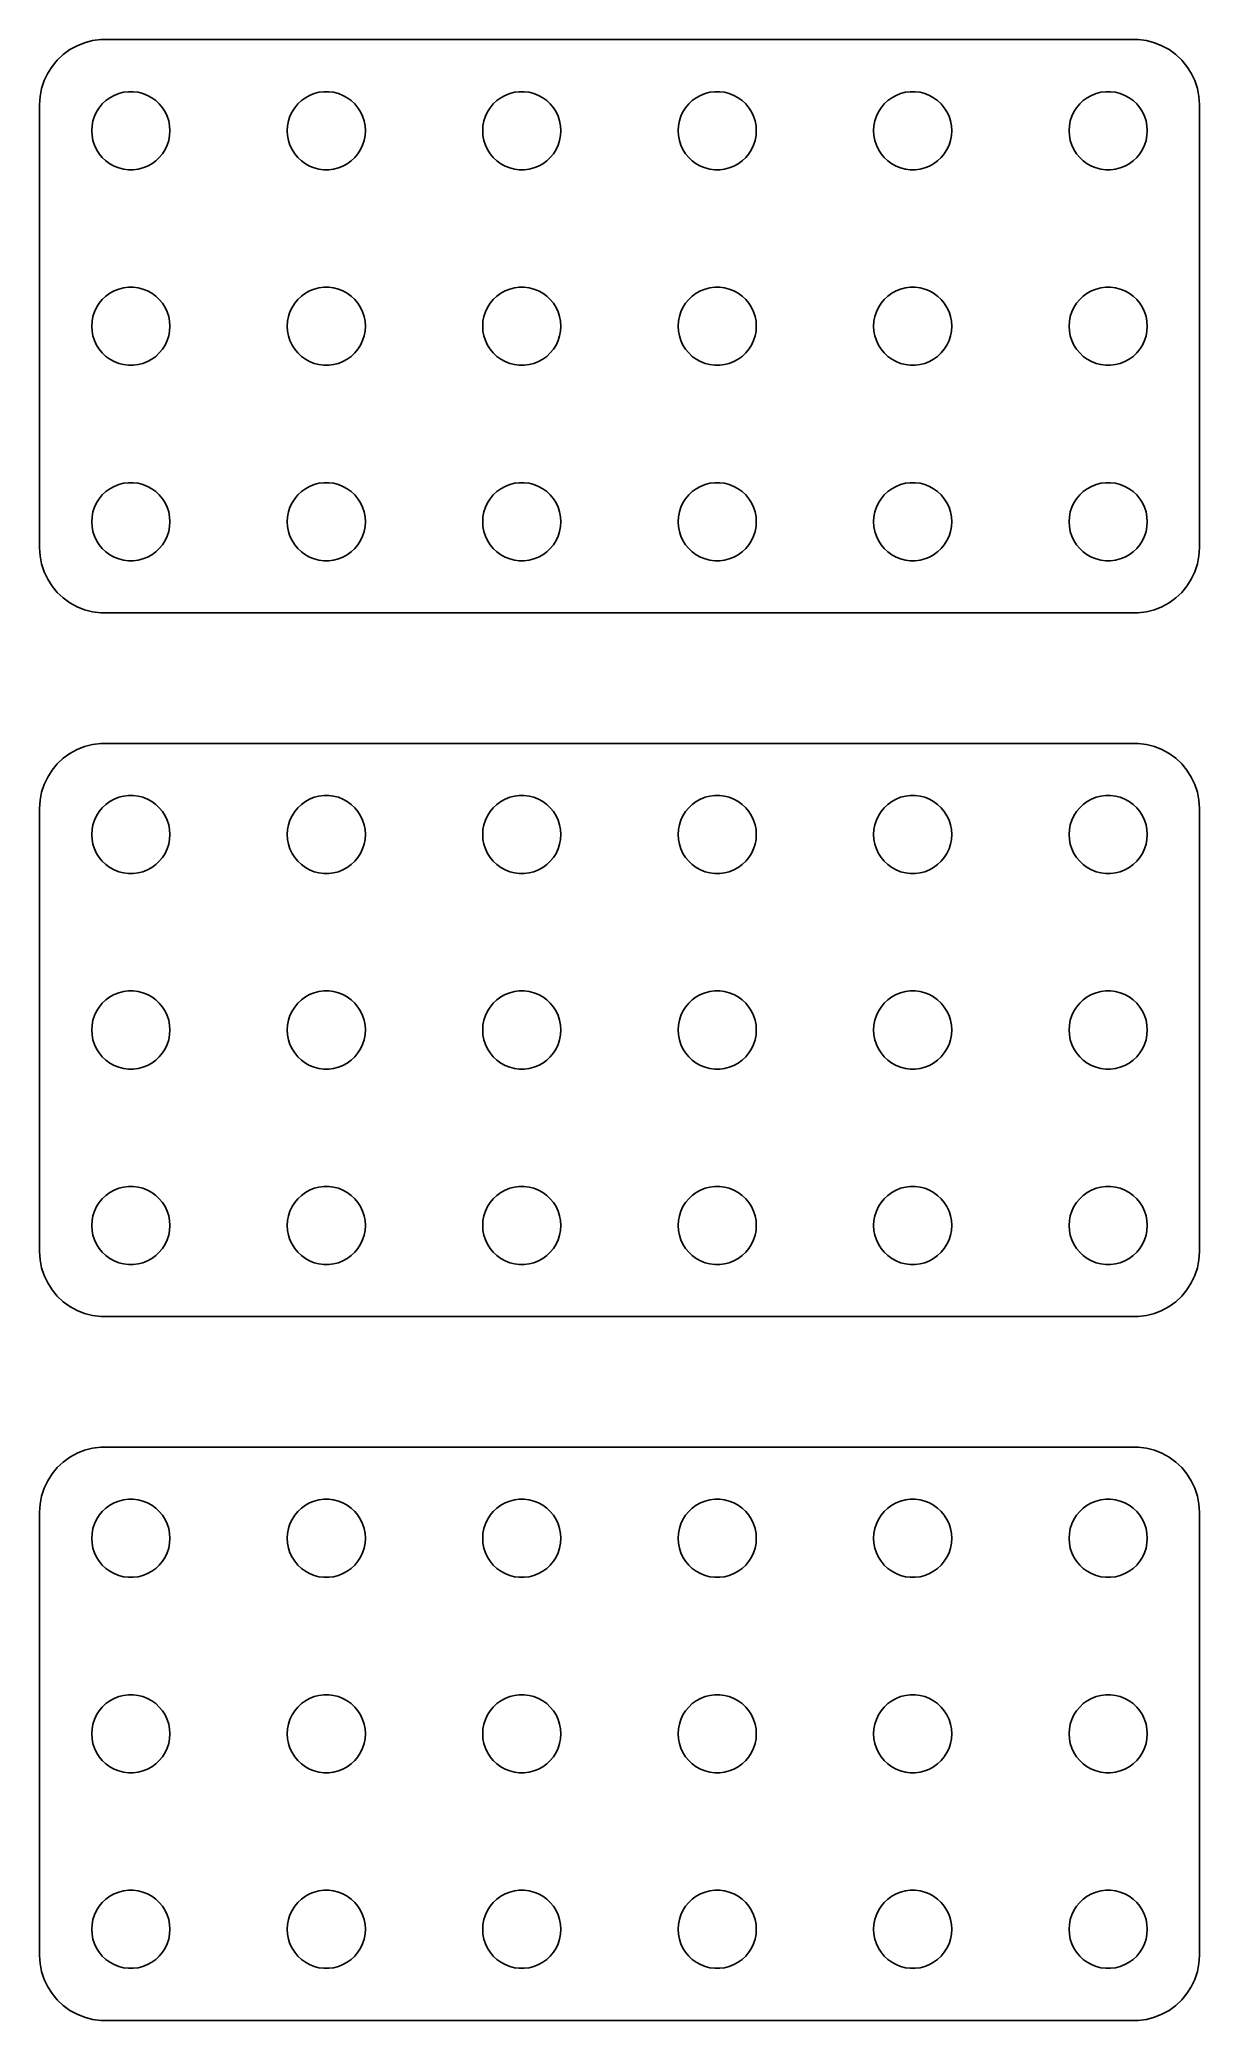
# Model space of a CAD drawing. Header units: metres. Extents: x -44 to 44, y 86 to 238.
import ezdxf

# ---------------------------------------------------------------- set-up
doc = ezdxf.new("R2010")
doc.units = ezdxf.units.M

msp = doc.modelspace()

# ---------------------------------------------------------------- linework, layer by layer
for p, q in [((-42.1791, 237.222), (-42.6871, 236.853)), ((-41.6289, 237.524), (-42.1791, 237.222)), ((-41.0451, 237.755), (-41.6289, 237.524)), ((-40.4369, 237.911), (-41.0451, 237.755)), ((-39.8139, 237.99), (-40.4369, 237.911)), ((39.8139, 237.99), (-39.8139, 237.99)), ((40.4369, 237.911), (39.8139, 237.99)), ((41.0451, 237.755), (40.4369, 237.911)), ((41.6289, 237.524), (41.0451, 237.755)), ((42.1791, 237.222), (41.6289, 237.524)), ((42.6871, 236.853), (42.1791, 237.222)), ((-43.5451, 235.939), (-43.8815, 235.409)), ((-43.1448, 236.423), (-43.5451, 235.939)), ((-42.6871, 236.853), (-43.1448, 236.423)), ((43.1448, 236.423), (42.6871, 236.853)), ((43.5451, 235.939), (43.1448, 236.423)), ((43.8815, 235.409), (43.5451, 235.939)), ((-44.3429, 234.243), (-44.4606, 233.627)), ((-44.1489, 234.841), (-44.3429, 234.243)), ((-43.8815, 235.409), (-44.1489, 234.841)), ((44.1489, 234.841), (43.8815, 235.409)), ((44.3429, 234.243), (44.1489, 234.841)), ((44.4606, 233.627), (44.3429, 234.243)), ((-44.4606, 233.627), (-44.5, 233)), ((-44.5, 233), (-44.5, 199)), ((-40.1289, 232.445), (-39.927, 232.763)), ((-39.927, 232.763), (-39.6869, 233.054)), ((-39.6869, 233.054), (-39.4123, 233.312)), ((-39.4123, 233.312), (-39.1075, 233.533)), ((-39.1075, 233.533), (-38.7773, 233.714)), ((-38.7773, 233.714), (-38.427, 233.853)), ((-38.427, 233.853), (-38.0621, 233.947)), ((-38.0621, 233.947), (-37.6884, 233.994)), ((-37.6884, 233.994), (-37.3116, 233.994)), ((-37.3116, 233.994), (-36.9379, 233.947)), ((-36.9379, 233.947), (-36.5729, 233.853)), ((-36.5729, 233.853), (-36.2227, 233.714)), ((-36.2227, 233.714), (-35.8925, 233.533)), ((-35.8925, 233.533), (-35.5877, 233.312)), ((-35.5877, 233.312), (-35.3131, 233.054)), ((-35.3131, 233.054), (-35.0729, 232.763)), ((-35.0729, 232.763), (-34.8711, 232.445)), ((-25.1289, 232.445), (-24.927, 232.763)), ((-24.927, 232.763), (-24.6869, 233.054)), ((-24.6869, 233.054), (-24.4123, 233.312)), ((-24.4123, 233.312), (-24.1075, 233.533)), ((-24.1075, 233.533), (-23.7773, 233.714)), ((-23.7773, 233.714), (-23.427, 233.853)), ((-23.427, 233.853), (-23.0621, 233.947)), ((-23.0621, 233.947), (-22.6884, 233.994)), ((-22.6884, 233.994), (-22.3116, 233.994)), ((-22.3116, 233.994), (-21.9379, 233.947)), ((-21.9379, 233.947), (-21.5729, 233.853)), ((-21.5729, 233.853), (-21.2227, 233.714)), ((-21.2227, 233.714), (-20.8925, 233.533)), ((-20.8925, 233.533), (-20.5877, 233.312)), ((-20.5877, 233.312), (-20.3131, 233.054)), ((-20.3131, 233.054), (-20.0729, 232.763)), ((-20.0729, 232.763), (-19.8711, 232.445)), ((-10.1289, 232.445), (-9.92705, 232.763)), ((-9.92705, 232.763), (-9.6869, 233.054)), ((-9.6869, 233.054), (-9.41226, 233.312)), ((-9.41226, 233.312), (-9.10747, 233.533)), ((-9.10747, 233.533), (-8.77733, 233.714)), ((-8.77733, 233.714), (-8.42705, 233.853)), ((-8.42705, 233.853), (-8.06213, 233.947)), ((-8.06213, 233.947), (-7.68837, 233.994)), ((-7.68837, 233.994), (-7.31161, 233.994)), ((-7.31161, 233.994), (-6.93785, 233.947)), ((-6.93785, 233.947), (-6.57294, 233.853)), ((-6.57294, 233.853), (-6.22266, 233.714)), ((-6.22266, 233.714), (-5.89252, 233.533)), ((-5.89252, 233.533), (-5.58772, 233.312)), ((-5.58772, 233.312), (-5.31308, 233.054)), ((-5.31308, 233.054), (-5.07294, 232.763)), ((-5.07294, 232.763), (-4.87108, 232.445)), ((4.87108, 232.445), (5.07294, 232.763)), ((5.07294, 232.763), (5.31308, 233.054)), ((5.31308, 233.054), (5.58772, 233.312)), ((5.58772, 233.312), (5.89252, 233.533)), ((5.89252, 233.533), (6.22266, 233.714)), ((6.22266, 233.714), (6.57294, 233.853)), ((6.57294, 233.853), (6.93785, 233.947)), ((6.93785, 233.947), (7.31161, 233.994)), ((7.31161, 233.994), (7.68837, 233.994)), ((7.68837, 233.994), (8.06213, 233.947)), ((8.06213, 233.947), (8.42705, 233.853)), ((8.42705, 233.853), (8.77733, 233.714)), ((8.77733, 233.714), (9.10747, 233.533)), ((9.10747, 233.533), (9.41226, 233.312)), ((9.41226, 233.312), (9.6869, 233.054)), ((9.6869, 233.054), (9.92705, 232.763)), ((9.92705, 232.763), (10.1289, 232.445)), ((19.8711, 232.445), (20.0729, 232.763)), ((20.0729, 232.763), (20.3131, 233.054)), ((20.3131, 233.054), (20.5877, 233.312)), ((20.5877, 233.312), (20.8925, 233.533)), ((20.8925, 233.533), (21.2227, 233.714)), ((21.2227, 233.714), (21.5729, 233.853)), ((21.5729, 233.853), (21.9379, 233.947)), ((21.9379, 233.947), (22.3116, 233.994)), ((22.3116, 233.994), (22.6884, 233.994)), ((22.6884, 233.994), (23.0621, 233.947)), ((23.0621, 233.947), (23.427, 233.853)), ((23.427, 233.853), (23.7773, 233.714)), ((23.7773, 233.714), (24.1075, 233.533)), ((24.1075, 233.533), (24.4123, 233.312)), ((24.4123, 233.312), (24.6869, 233.054)), ((24.6869, 233.054), (24.927, 232.763)), ((24.927, 232.763), (25.1289, 232.445)), ((34.8711, 232.445), (35.0729, 232.763)), ((35.0729, 232.763), (35.3131, 233.054)), ((35.3131, 233.054), (35.5877, 233.312)), ((35.5877, 233.312), (35.8925, 233.533)), ((35.8925, 233.533), (36.2227, 233.714)), ((36.2227, 233.714), (36.5729, 233.853)), ((36.5729, 233.853), (36.9379, 233.947)), ((36.9379, 233.947), (37.3116, 233.994)), ((37.3116, 233.994), (37.6884, 233.994)), ((37.6884, 233.994), (38.0621, 233.947)), ((38.0621, 233.947), (38.427, 233.853)), ((38.427, 233.853), (38.7773, 233.714)), ((38.7773, 233.714), (39.1075, 233.533)), ((39.1075, 233.533), (39.4123, 233.312)), ((39.4123, 233.312), (39.6869, 233.054)), ((39.6869, 233.054), (39.927, 232.763)), ((39.927, 232.763), (40.1289, 232.445)), ((44.5, 233), (44.4606, 233.627)), ((44.5, 199), (44.5, 233)), ((-40.5, 231), (-40.4763, 231.376)), ((-40.4763, 231.376), (-40.4057, 231.746)), ((-40.4057, 231.746), (-40.2893, 232.104)), ((-40.2893, 232.104), (-40.1289, 232.445)), ((-34.8711, 232.445), (-34.7107, 232.104)), ((-34.7107, 232.104), (-34.5942, 231.746)), ((-34.5942, 231.746), (-34.5237, 231.376)), ((-34.5237, 231.376), (-34.5, 231)), ((-25.5, 231), (-25.4763, 231.376)), ((-25.4763, 231.376), (-25.4057, 231.746)), ((-25.4057, 231.746), (-25.2893, 232.104)), ((-25.2893, 232.104), (-25.1289, 232.445)), ((-19.8711, 232.445), (-19.7107, 232.104)), ((-19.7107, 232.104), (-19.5942, 231.746)), ((-19.5942, 231.746), (-19.5237, 231.376)), ((-19.5237, 231.376), (-19.5, 231)), ((-10.5, 231), (-10.4763, 231.376)), ((-10.4763, 231.376), (-10.4057, 231.746)), ((-10.4057, 231.746), (-10.2893, 232.104)), ((-10.2893, 232.104), (-10.1289, 232.445)), ((-4.87108, 232.445), (-4.71066, 232.104)), ((-4.71066, 232.104), (-4.59424, 231.746)), ((-4.59424, 231.746), (-4.52365, 231.376)), ((-4.52365, 231.376), (-4.5, 231)), ((4.5, 231), (4.52365, 231.376)), ((4.52365, 231.376), (4.59424, 231.746)), ((4.59424, 231.746), (4.71066, 232.104)), ((4.71066, 232.104), (4.87108, 232.445)), ((10.1289, 232.445), (10.2893, 232.104)), ((10.2893, 232.104), (10.4057, 231.746)), ((10.4057, 231.746), (10.4763, 231.376)), ((10.4763, 231.376), (10.5, 231)), ((19.5, 231), (19.5237, 231.376)), ((19.5237, 231.376), (19.5942, 231.746)), ((19.5942, 231.746), (19.7107, 232.104)), ((19.7107, 232.104), (19.8711, 232.445)), ((25.1289, 232.445), (25.2893, 232.104)), ((25.2893, 232.104), (25.4057, 231.746)), ((25.4057, 231.746), (25.4763, 231.376)), ((25.4763, 231.376), (25.5, 231)), ((34.5, 231), (34.5237, 231.376)), ((34.5237, 231.376), (34.5942, 231.746)), ((34.5942, 231.746), (34.7107, 232.104)), ((34.7107, 232.104), (34.8711, 232.445)), ((40.1289, 232.445), (40.2893, 232.104)), ((40.2893, 232.104), (40.4057, 231.746)), ((40.4057, 231.746), (40.4763, 231.376)), ((40.4763, 231.376), (40.5, 231)), ((-40.4763, 230.624), (-40.5, 231)), ((-40.4057, 230.254), (-40.4763, 230.624)), ((-40.2893, 229.896), (-40.4057, 230.254)), ((-40.1289, 229.555), (-40.2893, 229.896)), ((-39.927, 229.237), (-40.1289, 229.555)), ((-34.8711, 229.555), (-35.0729, 229.237)), ((-34.7107, 229.896), (-34.8711, 229.555)), ((-34.5942, 230.254), (-34.7107, 229.896)), ((-34.5237, 230.624), (-34.5942, 230.254)), ((-34.5, 231), (-34.5237, 230.624)), ((-25.4763, 230.624), (-25.5, 231)), ((-25.4057, 230.254), (-25.4763, 230.624)), ((-25.2893, 229.896), (-25.4057, 230.254)), ((-25.1289, 229.555), (-25.2893, 229.896)), ((-24.927, 229.237), (-25.1289, 229.555)), ((-19.8711, 229.555), (-20.0729, 229.237)), ((-19.7107, 229.896), (-19.8711, 229.555)), ((-19.5942, 230.254), (-19.7107, 229.896)), ((-19.5237, 230.624), (-19.5942, 230.254)), ((-19.5, 231), (-19.5237, 230.624)), ((-10.4763, 230.624), (-10.5, 231)), ((-10.4057, 230.254), (-10.4763, 230.624)), ((-10.2893, 229.896), (-10.4057, 230.254)), ((-10.1289, 229.555), (-10.2893, 229.896)), ((-9.92705, 229.237), (-10.1289, 229.555)), ((-4.87108, 229.555), (-5.07294, 229.237)), ((-4.71066, 229.896), (-4.87108, 229.555)), ((-4.59424, 230.254), (-4.71066, 229.896)), ((-4.52365, 230.624), (-4.59424, 230.254)), ((-4.5, 231), (-4.52365, 230.624)), ((4.52365, 230.624), (4.5, 231)), ((4.59424, 230.254), (4.52365, 230.624)), ((4.71066, 229.896), (4.59424, 230.254)), ((4.87108, 229.555), (4.71066, 229.896)), ((5.07294, 229.237), (4.87108, 229.555)), ((10.1289, 229.555), (9.92705, 229.237)), ((10.2893, 229.896), (10.1289, 229.555)), ((10.4057, 230.254), (10.2893, 229.896)), ((10.4763, 230.624), (10.4057, 230.254)), ((10.5, 231), (10.4763, 230.624)), ((19.5237, 230.624), (19.5, 231)), ((19.5942, 230.254), (19.5237, 230.624)), ((19.7107, 229.896), (19.5942, 230.254)), ((19.8711, 229.555), (19.7107, 229.896)), ((20.0729, 229.237), (19.8711, 229.555)), ((25.1289, 229.555), (24.927, 229.237)), ((25.2893, 229.896), (25.1289, 229.555)), ((25.4057, 230.254), (25.2893, 229.896)), ((25.4763, 230.624), (25.4057, 230.254)), ((25.5, 231), (25.4763, 230.624)), ((34.5237, 230.624), (34.5, 231)), ((34.5942, 230.254), (34.5237, 230.624)), ((34.7107, 229.896), (34.5942, 230.254)), ((34.8711, 229.555), (34.7107, 229.896)), ((35.0729, 229.237), (34.8711, 229.555)), ((40.1289, 229.555), (39.927, 229.237)), ((40.2893, 229.896), (40.1289, 229.555)), ((40.4057, 230.254), (40.2893, 229.896)), ((40.4763, 230.624), (40.4057, 230.254)), ((40.5, 231), (40.4763, 230.624)), ((-39.6869, 228.946), (-39.927, 229.237)), ((-39.4123, 228.688), (-39.6869, 228.946)), ((-39.1075, 228.467), (-39.4123, 228.688)), ((-38.7773, 228.286), (-39.1075, 228.467)), ((-38.427, 228.147), (-38.7773, 228.286)), ((-38.0621, 228.053), (-38.427, 228.147)), ((-37.6884, 228.006), (-38.0621, 228.053)), ((-37.3116, 228.006), (-37.6884, 228.006)), ((-36.9379, 228.053), (-37.3116, 228.006)), ((-36.5729, 228.147), (-36.9379, 228.053)), ((-36.2227, 228.286), (-36.5729, 228.147)), ((-35.8925, 228.467), (-36.2227, 228.286)), ((-35.5877, 228.688), (-35.8925, 228.467)), ((-35.3131, 228.946), (-35.5877, 228.688)), ((-35.0729, 229.237), (-35.3131, 228.946)), ((-24.6869, 228.946), (-24.927, 229.237)), ((-24.4123, 228.688), (-24.6869, 228.946)), ((-24.1075, 228.467), (-24.4123, 228.688)), ((-23.7773, 228.286), (-24.1075, 228.467)), ((-23.427, 228.147), (-23.7773, 228.286)), ((-23.0621, 228.053), (-23.427, 228.147)), ((-22.6884, 228.006), (-23.0621, 228.053)), ((-22.3116, 228.006), (-22.6884, 228.006)), ((-21.9379, 228.053), (-22.3116, 228.006)), ((-21.5729, 228.147), (-21.9379, 228.053)), ((-21.2227, 228.286), (-21.5729, 228.147)), ((-20.8925, 228.467), (-21.2227, 228.286)), ((-20.5877, 228.688), (-20.8925, 228.467)), ((-20.3131, 228.946), (-20.5877, 228.688)), ((-20.0729, 229.237), (-20.3131, 228.946)), ((-9.6869, 228.946), (-9.92705, 229.237)), ((-9.41226, 228.688), (-9.6869, 228.946)), ((-9.10747, 228.467), (-9.41226, 228.688)), ((-8.77733, 228.286), (-9.10747, 228.467)), ((-8.42705, 228.147), (-8.77733, 228.286)), ((-8.06213, 228.053), (-8.42705, 228.147)), ((-7.68837, 228.006), (-8.06213, 228.053)), ((-7.31161, 228.006), (-7.68837, 228.006)), ((-6.93785, 228.053), (-7.31161, 228.006)), ((-6.57294, 228.147), (-6.93785, 228.053)), ((-6.22266, 228.286), (-6.57294, 228.147)), ((-5.89252, 228.467), (-6.22266, 228.286)), ((-5.58772, 228.688), (-5.89252, 228.467)), ((-5.31308, 228.946), (-5.58772, 228.688)), ((-5.07294, 229.237), (-5.31308, 228.946)), ((5.31308, 228.946), (5.07294, 229.237)), ((5.58772, 228.688), (5.31308, 228.946)), ((5.89252, 228.467), (5.58772, 228.688)), ((6.22266, 228.286), (5.89252, 228.467)), ((6.57294, 228.147), (6.22266, 228.286)), ((6.93785, 228.053), (6.57294, 228.147)), ((7.31161, 228.006), (6.93785, 228.053)), ((7.68837, 228.006), (7.31161, 228.006)), ((8.06213, 228.053), (7.68837, 228.006)), ((8.42705, 228.147), (8.06213, 228.053)), ((8.77733, 228.286), (8.42705, 228.147)), ((9.10747, 228.467), (8.77733, 228.286)), ((9.41226, 228.688), (9.10747, 228.467)), ((9.6869, 228.946), (9.41226, 228.688)), ((9.92705, 229.237), (9.6869, 228.946)), ((20.3131, 228.946), (20.0729, 229.237)), ((20.5877, 228.688), (20.3131, 228.946)), ((20.8925, 228.467), (20.5877, 228.688)), ((21.2227, 228.286), (20.8925, 228.467)), ((21.5729, 228.147), (21.2227, 228.286)), ((21.9379, 228.053), (21.5729, 228.147)), ((22.3116, 228.006), (21.9379, 228.053)), ((22.6884, 228.006), (22.3116, 228.006)), ((23.0621, 228.053), (22.6884, 228.006)), ((23.427, 228.147), (23.0621, 228.053)), ((23.7773, 228.286), (23.427, 228.147)), ((24.1075, 228.467), (23.7773, 228.286)), ((24.4123, 228.688), (24.1075, 228.467)), ((24.6869, 228.946), (24.4123, 228.688)), ((24.927, 229.237), (24.6869, 228.946)), ((35.3131, 228.946), (35.0729, 229.237)), ((35.5877, 228.688), (35.3131, 228.946)), ((35.8925, 228.467), (35.5877, 228.688)), ((36.2227, 228.286), (35.8925, 228.467)), ((36.5729, 228.147), (36.2227, 228.286)), ((36.9379, 228.053), (36.5729, 228.147)), ((37.3116, 228.006), (36.9379, 228.053)), ((37.6884, 228.006), (37.3116, 228.006)), ((38.0621, 228.053), (37.6884, 228.006)), ((38.427, 228.147), (38.0621, 228.053)), ((38.7773, 228.286), (38.427, 228.147)), ((39.1075, 228.467), (38.7773, 228.286)), ((39.4123, 228.688), (39.1075, 228.467)), ((39.6869, 228.946), (39.4123, 228.688)), ((39.927, 229.237), (39.6869, 228.946)), ((-38.7773, 218.714), (-38.427, 218.853)), ((-38.427, 218.853), (-38.0621, 218.947)), ((-38.0621, 218.947), (-37.6884, 218.994)), ((-37.6884, 218.994), (-37.3116, 218.994)), ((-37.3116, 218.994), (-36.9379, 218.947)), ((-36.9379, 218.947), (-36.5729, 218.853)), ((-36.5729, 218.853), (-36.2227, 218.714)), ((-23.7773, 218.714), (-23.427, 218.853)), ((-23.427, 218.853), (-23.0621, 218.947)), ((-23.0621, 218.947), (-22.6884, 218.994)), ((-22.6884, 218.994), (-22.3116, 218.994)), ((-22.3116, 218.994), (-21.9379, 218.947)), ((-21.9379, 218.947), (-21.5729, 218.853)), ((-21.5729, 218.853), (-21.2227, 218.714)), ((-8.77733, 218.714), (-8.42705, 218.853)), ((-8.42705, 218.853), (-8.06213, 218.947)), ((-8.06213, 218.947), (-7.68837, 218.994)), ((-7.68837, 218.994), (-7.31161, 218.994)), ((-7.31161, 218.994), (-6.93785, 218.947)), ((-6.93785, 218.947), (-6.57294, 218.853)), ((-6.57294, 218.853), (-6.22266, 218.714)), ((6.22266, 218.714), (6.57294, 218.853)), ((6.57294, 218.853), (6.93785, 218.947)), ((6.93785, 218.947), (7.31161, 218.994)), ((7.31161, 218.994), (7.68837, 218.994)), ((7.68837, 218.994), (8.06213, 218.947)), ((8.06213, 218.947), (8.42705, 218.853)), ((8.42705, 218.853), (8.77733, 218.714)), ((21.2227, 218.714), (21.5729, 218.853)), ((21.5729, 218.853), (21.9379, 218.947)), ((21.9379, 218.947), (22.3116, 218.994)), ((22.3116, 218.994), (22.6884, 218.994)), ((22.6884, 218.994), (23.0621, 218.947)), ((23.0621, 218.947), (23.427, 218.853)), ((23.427, 218.853), (23.7773, 218.714)), ((36.2227, 218.714), (36.5729, 218.853)), ((36.5729, 218.853), (36.9379, 218.947)), ((36.9379, 218.947), (37.3116, 218.994)), ((37.3116, 218.994), (37.6884, 218.994)), ((37.6884, 218.994), (38.0621, 218.947)), ((38.0621, 218.947), (38.427, 218.853)), ((38.427, 218.853), (38.7773, 218.714)), ((-40.2893, 217.104), (-40.1289, 217.445)), ((-40.1289, 217.445), (-39.927, 217.763)), ((-39.927, 217.763), (-39.6869, 218.054)), ((-39.6869, 218.054), (-39.4123, 218.312)), ((-39.4123, 218.312), (-39.1075, 218.533)), ((-39.1075, 218.533), (-38.7773, 218.714)), ((-36.2227, 218.714), (-35.8925, 218.533)), ((-35.8925, 218.533), (-35.5877, 218.312)), ((-35.5877, 218.312), (-35.3131, 218.054)), ((-35.3131, 218.054), (-35.0729, 217.763)), ((-35.0729, 217.763), (-34.8711, 217.445)), ((-34.8711, 217.445), (-34.7107, 217.104)), ((-25.2893, 217.104), (-25.1289, 217.445)), ((-25.1289, 217.445), (-24.927, 217.763)), ((-24.927, 217.763), (-24.6869, 218.054)), ((-24.6869, 218.054), (-24.4123, 218.312)), ((-24.4123, 218.312), (-24.1075, 218.533)), ((-24.1075, 218.533), (-23.7773, 218.714)), ((-21.2227, 218.714), (-20.8925, 218.533)), ((-20.8925, 218.533), (-20.5877, 218.312)), ((-20.5877, 218.312), (-20.3131, 218.054)), ((-20.3131, 218.054), (-20.0729, 217.763)), ((-20.0729, 217.763), (-19.8711, 217.445)), ((-19.8711, 217.445), (-19.7107, 217.104)), ((-10.2893, 217.104), (-10.1289, 217.445)), ((-10.1289, 217.445), (-9.92705, 217.763)), ((-9.92705, 217.763), (-9.6869, 218.054)), ((-9.6869, 218.054), (-9.41226, 218.312)), ((-9.41226, 218.312), (-9.10747, 218.533)), ((-9.10747, 218.533), (-8.77733, 218.714)), ((-6.22266, 218.714), (-5.89252, 218.533)), ((-5.89252, 218.533), (-5.58772, 218.312)), ((-5.58772, 218.312), (-5.31308, 218.054)), ((-5.31308, 218.054), (-5.07294, 217.763)), ((-5.07294, 217.763), (-4.87108, 217.445)), ((-4.87108, 217.445), (-4.71066, 217.104)), ((4.71066, 217.104), (4.87108, 217.445)), ((4.87108, 217.445), (5.07294, 217.763)), ((5.07294, 217.763), (5.31308, 218.054)), ((5.31308, 218.054), (5.58772, 218.312)), ((5.58772, 218.312), (5.89252, 218.533)), ((5.89252, 218.533), (6.22266, 218.714)), ((8.77733, 218.714), (9.10747, 218.533)), ((9.10747, 218.533), (9.41226, 218.312)), ((9.41226, 218.312), (9.6869, 218.054)), ((9.6869, 218.054), (9.92705, 217.763)), ((9.92705, 217.763), (10.1289, 217.445)), ((10.1289, 217.445), (10.2893, 217.104)), ((19.7107, 217.104), (19.8711, 217.445)), ((19.8711, 217.445), (20.0729, 217.763)), ((20.0729, 217.763), (20.3131, 218.054)), ((20.3131, 218.054), (20.5877, 218.312)), ((20.5877, 218.312), (20.8925, 218.533)), ((20.8925, 218.533), (21.2227, 218.714)), ((23.7773, 218.714), (24.1075, 218.533)), ((24.1075, 218.533), (24.4123, 218.312)), ((24.4123, 218.312), (24.6869, 218.054)), ((24.6869, 218.054), (24.927, 217.763)), ((24.927, 217.763), (25.1289, 217.445)), ((25.1289, 217.445), (25.2893, 217.104)), ((34.7107, 217.104), (34.8711, 217.445)), ((34.8711, 217.445), (35.0729, 217.763)), ((35.0729, 217.763), (35.3131, 218.054)), ((35.3131, 218.054), (35.5877, 218.312)), ((35.5877, 218.312), (35.8925, 218.533)), ((35.8925, 218.533), (36.2227, 218.714)), ((38.7773, 218.714), (39.1075, 218.533)), ((39.1075, 218.533), (39.4123, 218.312)), ((39.4123, 218.312), (39.6869, 218.054)), ((39.6869, 218.054), (39.927, 217.763)), ((39.927, 217.763), (40.1289, 217.445)), ((40.1289, 217.445), (40.2893, 217.104)), ((-40.5, 216), (-40.4763, 216.376)), ((-40.4763, 215.624), (-40.5, 216)), ((-40.4763, 216.376), (-40.4057, 216.746)), ((-40.4057, 216.746), (-40.2893, 217.104)), ((-34.7107, 217.104), (-34.5942, 216.746)), ((-34.5942, 216.746), (-34.5237, 216.376)), ((-34.5237, 216.376), (-34.5, 216)), ((-34.5, 216), (-34.5237, 215.624)), ((-25.5, 216), (-25.4763, 216.376)), ((-25.4763, 215.624), (-25.5, 216)), ((-25.4763, 216.376), (-25.4057, 216.746)), ((-25.4057, 216.746), (-25.2893, 217.104)), ((-19.7107, 217.104), (-19.5942, 216.746)), ((-19.5942, 216.746), (-19.5237, 216.376)), ((-19.5237, 216.376), (-19.5, 216)), ((-19.5, 216), (-19.5237, 215.624)), ((-10.5, 216), (-10.4763, 216.376)), ((-10.4763, 215.624), (-10.5, 216)), ((-10.4763, 216.376), (-10.4057, 216.746)), ((-10.4057, 216.746), (-10.2893, 217.104)), ((-4.71066, 217.104), (-4.59424, 216.746)), ((-4.59424, 216.746), (-4.52365, 216.376)), ((-4.52365, 216.376), (-4.5, 216)), ((-4.5, 216), (-4.52365, 215.624)), ((4.5, 216), (4.52365, 216.376)), ((4.52365, 215.624), (4.5, 216)), ((4.52365, 216.376), (4.59424, 216.746)), ((4.59424, 216.746), (4.71066, 217.104)), ((10.2893, 217.104), (10.4057, 216.746)), ((10.4057, 216.746), (10.4763, 216.376)), ((10.4763, 216.376), (10.5, 216)), ((10.5, 216), (10.4763, 215.624)), ((19.5, 216), (19.5237, 216.376)), ((19.5237, 215.624), (19.5, 216)), ((19.5237, 216.376), (19.5942, 216.746)), ((19.5942, 216.746), (19.7107, 217.104)), ((25.2893, 217.104), (25.4057, 216.746)), ((25.4057, 216.746), (25.4763, 216.376)), ((25.4763, 216.376), (25.5, 216)), ((25.5, 216), (25.4763, 215.624)), ((34.5, 216), (34.5237, 216.376)), ((34.5237, 215.624), (34.5, 216)), ((34.5237, 216.376), (34.5942, 216.746)), ((34.5942, 216.746), (34.7107, 217.104)), ((40.2893, 217.104), (40.4057, 216.746)), ((40.4057, 216.746), (40.4763, 216.376)), ((40.4763, 216.376), (40.5, 216)), ((40.5, 216), (40.4763, 215.624)), ((-40.4057, 215.254), (-40.4763, 215.624)), ((-40.2893, 214.896), (-40.4057, 215.254)), ((-40.1289, 214.555), (-40.2893, 214.896)), ((-39.927, 214.237), (-40.1289, 214.555)), ((-34.8711, 214.555), (-35.0729, 214.237)), ((-34.7107, 214.896), (-34.8711, 214.555)), ((-34.5942, 215.254), (-34.7107, 214.896)), ((-34.5237, 215.624), (-34.5942, 215.254)), ((-25.4057, 215.254), (-25.4763, 215.624)), ((-25.2893, 214.896), (-25.4057, 215.254)), ((-25.1289, 214.555), (-25.2893, 214.896)), ((-24.927, 214.237), (-25.1289, 214.555)), ((-19.8711, 214.555), (-20.0729, 214.237)), ((-19.7107, 214.896), (-19.8711, 214.555)), ((-19.5942, 215.254), (-19.7107, 214.896)), ((-19.5237, 215.624), (-19.5942, 215.254)), ((-10.4057, 215.254), (-10.4763, 215.624)), ((-10.2893, 214.896), (-10.4057, 215.254)), ((-10.1289, 214.555), (-10.2893, 214.896)), ((-9.92705, 214.237), (-10.1289, 214.555)), ((-4.87108, 214.555), (-5.07294, 214.237)), ((-4.71066, 214.896), (-4.87108, 214.555)), ((-4.59424, 215.254), (-4.71066, 214.896)), ((-4.52365, 215.624), (-4.59424, 215.254)), ((4.59424, 215.254), (4.52365, 215.624)), ((4.71066, 214.896), (4.59424, 215.254)), ((4.87108, 214.555), (4.71066, 214.896)), ((5.07294, 214.237), (4.87108, 214.555)), ((10.1289, 214.555), (9.92705, 214.237)), ((10.2893, 214.896), (10.1289, 214.555)), ((10.4057, 215.254), (10.2893, 214.896)), ((10.4763, 215.624), (10.4057, 215.254)), ((19.5942, 215.254), (19.5237, 215.624)), ((19.7107, 214.896), (19.5942, 215.254)), ((19.8711, 214.555), (19.7107, 214.896)), ((20.0729, 214.237), (19.8711, 214.555)), ((25.1289, 214.555), (24.927, 214.237)), ((25.2893, 214.896), (25.1289, 214.555)), ((25.4057, 215.254), (25.2893, 214.896)), ((25.4763, 215.624), (25.4057, 215.254)), ((34.5942, 215.254), (34.5237, 215.624)), ((34.7107, 214.896), (34.5942, 215.254)), ((34.8711, 214.555), (34.7107, 214.896)), ((35.0729, 214.237), (34.8711, 214.555)), ((40.1289, 214.555), (39.927, 214.237)), ((40.2893, 214.896), (40.1289, 214.555)), ((40.4057, 215.254), (40.2893, 214.896)), ((40.4763, 215.624), (40.4057, 215.254)), ((-39.6869, 213.946), (-39.927, 214.237)), ((-39.4123, 213.688), (-39.6869, 213.946)), ((-39.1075, 213.467), (-39.4123, 213.688)), ((-38.7773, 213.286), (-39.1075, 213.467)), ((-38.427, 213.147), (-38.7773, 213.286)), ((-38.0621, 213.053), (-38.427, 213.147)), ((-37.6884, 213.006), (-38.0621, 213.053)), ((-37.3116, 213.006), (-37.6884, 213.006)), ((-36.9379, 213.053), (-37.3116, 213.006)), ((-36.5729, 213.147), (-36.9379, 213.053)), ((-36.2227, 213.286), (-36.5729, 213.147)), ((-35.8925, 213.467), (-36.2227, 213.286)), ((-35.5877, 213.688), (-35.8925, 213.467)), ((-35.3131, 213.946), (-35.5877, 213.688)), ((-35.0729, 214.237), (-35.3131, 213.946)), ((-24.6869, 213.946), (-24.927, 214.237)), ((-24.4123, 213.688), (-24.6869, 213.946)), ((-24.1075, 213.467), (-24.4123, 213.688)), ((-23.7773, 213.286), (-24.1075, 213.467)), ((-23.427, 213.147), (-23.7773, 213.286)), ((-23.0621, 213.053), (-23.427, 213.147)), ((-22.6884, 213.006), (-23.0621, 213.053)), ((-22.3116, 213.006), (-22.6884, 213.006)), ((-21.9379, 213.053), (-22.3116, 213.006)), ((-21.5729, 213.147), (-21.9379, 213.053)), ((-21.2227, 213.286), (-21.5729, 213.147)), ((-20.8925, 213.467), (-21.2227, 213.286)), ((-20.5877, 213.688), (-20.8925, 213.467)), ((-20.3131, 213.946), (-20.5877, 213.688)), ((-20.0729, 214.237), (-20.3131, 213.946)), ((-9.6869, 213.946), (-9.92705, 214.237)), ((-9.41226, 213.688), (-9.6869, 213.946)), ((-9.10747, 213.467), (-9.41226, 213.688)), ((-8.77733, 213.286), (-9.10747, 213.467)), ((-8.42705, 213.147), (-8.77733, 213.286)), ((-8.06213, 213.053), (-8.42705, 213.147)), ((-7.68837, 213.006), (-8.06213, 213.053)), ((-7.31161, 213.006), (-7.68837, 213.006)), ((-6.93785, 213.053), (-7.31161, 213.006)), ((-6.57294, 213.147), (-6.93785, 213.053)), ((-6.22266, 213.286), (-6.57294, 213.147)), ((-5.89252, 213.467), (-6.22266, 213.286)), ((-5.58772, 213.688), (-5.89252, 213.467)), ((-5.31308, 213.946), (-5.58772, 213.688)), ((-5.07294, 214.237), (-5.31308, 213.946)), ((5.31308, 213.946), (5.07294, 214.237)), ((5.58772, 213.688), (5.31308, 213.946)), ((5.89252, 213.467), (5.58772, 213.688)), ((6.22266, 213.286), (5.89252, 213.467)), ((6.57294, 213.147), (6.22266, 213.286)), ((6.93785, 213.053), (6.57294, 213.147)), ((7.31161, 213.006), (6.93785, 213.053)), ((7.68837, 213.006), (7.31161, 213.006)), ((8.06213, 213.053), (7.68837, 213.006)), ((8.42705, 213.147), (8.06213, 213.053)), ((8.77733, 213.286), (8.42705, 213.147)), ((9.10747, 213.467), (8.77733, 213.286)), ((9.41226, 213.688), (9.10747, 213.467)), ((9.6869, 213.946), (9.41226, 213.688)), ((9.92705, 214.237), (9.6869, 213.946)), ((20.3131, 213.946), (20.0729, 214.237)), ((20.5877, 213.688), (20.3131, 213.946)), ((20.8925, 213.467), (20.5877, 213.688)), ((21.2227, 213.286), (20.8925, 213.467)), ((21.5729, 213.147), (21.2227, 213.286)), ((21.9379, 213.053), (21.5729, 213.147)), ((22.3116, 213.006), (21.9379, 213.053)), ((22.6884, 213.006), (22.3116, 213.006)), ((23.0621, 213.053), (22.6884, 213.006)), ((23.427, 213.147), (23.0621, 213.053)), ((23.7773, 213.286), (23.427, 213.147)), ((24.1075, 213.467), (23.7773, 213.286)), ((24.4123, 213.688), (24.1075, 213.467)), ((24.6869, 213.946), (24.4123, 213.688)), ((24.927, 214.237), (24.6869, 213.946)), ((35.3131, 213.946), (35.0729, 214.237)), ((35.5877, 213.688), (35.3131, 213.946)), ((35.8925, 213.467), (35.5877, 213.688)), ((36.2227, 213.286), (35.8925, 213.467)), ((36.5729, 213.147), (36.2227, 213.286)), ((36.9379, 213.053), (36.5729, 213.147)), ((37.3116, 213.006), (36.9379, 213.053)), ((37.6884, 213.006), (37.3116, 213.006)), ((38.0621, 213.053), (37.6884, 213.006)), ((38.427, 213.147), (38.0621, 213.053)), ((38.7773, 213.286), (38.427, 213.147)), ((39.1075, 213.467), (38.7773, 213.286)), ((39.4123, 213.688), (39.1075, 213.467)), ((39.6869, 213.946), (39.4123, 213.688)), ((39.927, 214.237), (39.6869, 213.946)), ((-39.1075, 203.533), (-38.7773, 203.714)), ((-38.7773, 203.714), (-38.427, 203.853)), ((-38.427, 203.853), (-38.0621, 203.947)), ((-38.0621, 203.947), (-37.6884, 203.994)), ((-37.6884, 203.994), (-37.3116, 203.994)), ((-37.3116, 203.994), (-36.9379, 203.947)), ((-36.9379, 203.947), (-36.5729, 203.853)), ((-36.5729, 203.853), (-36.2227, 203.714)), ((-36.2227, 203.714), (-35.8925, 203.533)), ((-24.1075, 203.533), (-23.7773, 203.714)), ((-23.7773, 203.714), (-23.427, 203.853)), ((-23.427, 203.853), (-23.0621, 203.947)), ((-23.0621, 203.947), (-22.6884, 203.994)), ((-22.6884, 203.994), (-22.3116, 203.994)), ((-22.3116, 203.994), (-21.9379, 203.947)), ((-21.9379, 203.947), (-21.5729, 203.853)), ((-21.5729, 203.853), (-21.2227, 203.714)), ((-21.2227, 203.714), (-20.8925, 203.533)), ((-9.10747, 203.533), (-8.77733, 203.714)), ((-8.77733, 203.714), (-8.42705, 203.853)), ((-8.42705, 203.853), (-8.06213, 203.947)), ((-8.06213, 203.947), (-7.68837, 203.994)), ((-7.68837, 203.994), (-7.31161, 203.994)), ((-7.31161, 203.994), (-6.93785, 203.947)), ((-6.93785, 203.947), (-6.57294, 203.853)), ((-6.57294, 203.853), (-6.22266, 203.714)), ((-6.22266, 203.714), (-5.89252, 203.533)), ((5.89252, 203.533), (6.22266, 203.714)), ((6.22266, 203.714), (6.57294, 203.853)), ((6.57294, 203.853), (6.93785, 203.947)), ((6.93785, 203.947), (7.31161, 203.994)), ((7.31161, 203.994), (7.68837, 203.994)), ((7.68837, 203.994), (8.06213, 203.947)), ((8.06213, 203.947), (8.42705, 203.853)), ((8.42705, 203.853), (8.77733, 203.714)), ((8.77733, 203.714), (9.10747, 203.533)), ((20.8925, 203.533), (21.2227, 203.714)), ((21.2227, 203.714), (21.5729, 203.853)), ((21.5729, 203.853), (21.9379, 203.947)), ((21.9379, 203.947), (22.3116, 203.994)), ((22.3116, 203.994), (22.6884, 203.994)), ((22.6884, 203.994), (23.0621, 203.947)), ((23.0621, 203.947), (23.427, 203.853)), ((23.427, 203.853), (23.7773, 203.714)), ((23.7773, 203.714), (24.1075, 203.533)), ((35.8925, 203.533), (36.2227, 203.714)), ((36.2227, 203.714), (36.5729, 203.853)), ((36.5729, 203.853), (36.9379, 203.947)), ((36.9379, 203.947), (37.3116, 203.994)), ((37.3116, 203.994), (37.6884, 203.994)), ((37.6884, 203.994), (38.0621, 203.947)), ((38.0621, 203.947), (38.427, 203.853)), ((38.427, 203.853), (38.7773, 203.714)), ((38.7773, 203.714), (39.1075, 203.533)), ((-40.2893, 202.104), (-40.1289, 202.445)), ((-40.1289, 202.445), (-39.927, 202.763)), ((-39.927, 202.763), (-39.6869, 203.054)), ((-39.6869, 203.054), (-39.4123, 203.312)), ((-39.4123, 203.312), (-39.1075, 203.533)), ((-35.8925, 203.533), (-35.5877, 203.312)), ((-35.5877, 203.312), (-35.3131, 203.054)), ((-35.3131, 203.054), (-35.0729, 202.763)), ((-35.0729, 202.763), (-34.8711, 202.445)), ((-34.8711, 202.445), (-34.7107, 202.104)), ((-25.2893, 202.104), (-25.1289, 202.445)), ((-25.1289, 202.445), (-24.927, 202.763)), ((-24.927, 202.763), (-24.6869, 203.054)), ((-24.6869, 203.054), (-24.4123, 203.312)), ((-24.4123, 203.312), (-24.1075, 203.533)), ((-20.8925, 203.533), (-20.5877, 203.312)), ((-20.5877, 203.312), (-20.3131, 203.054)), ((-20.3131, 203.054), (-20.0729, 202.763)), ((-20.0729, 202.763), (-19.8711, 202.445)), ((-19.8711, 202.445), (-19.7107, 202.104)), ((-10.2893, 202.104), (-10.1289, 202.445)), ((-10.1289, 202.445), (-9.92705, 202.763)), ((-9.92705, 202.763), (-9.6869, 203.054)), ((-9.6869, 203.054), (-9.41226, 203.312)), ((-9.41226, 203.312), (-9.10747, 203.533)), ((-5.89252, 203.533), (-5.58772, 203.312)), ((-5.58772, 203.312), (-5.31308, 203.054)), ((-5.31308, 203.054), (-5.07294, 202.763)), ((-5.07294, 202.763), (-4.87108, 202.445)), ((-4.87108, 202.445), (-4.71066, 202.104)), ((4.71066, 202.104), (4.87108, 202.445)), ((4.87108, 202.445), (5.07294, 202.763)), ((5.07294, 202.763), (5.31308, 203.054)), ((5.31308, 203.054), (5.58772, 203.312)), ((5.58772, 203.312), (5.89252, 203.533)), ((9.10747, 203.533), (9.41226, 203.312)), ((9.41226, 203.312), (9.6869, 203.054)), ((9.6869, 203.054), (9.92705, 202.763)), ((9.92705, 202.763), (10.1289, 202.445)), ((10.1289, 202.445), (10.2893, 202.104)), ((19.7107, 202.104), (19.8711, 202.445)), ((19.8711, 202.445), (20.0729, 202.763)), ((20.0729, 202.763), (20.3131, 203.054)), ((20.3131, 203.054), (20.5877, 203.312)), ((20.5877, 203.312), (20.8925, 203.533)), ((24.1075, 203.533), (24.4123, 203.312)), ((24.4123, 203.312), (24.6869, 203.054)), ((24.6869, 203.054), (24.927, 202.763)), ((24.927, 202.763), (25.1289, 202.445)), ((25.1289, 202.445), (25.2893, 202.104)), ((34.7107, 202.104), (34.8711, 202.445)), ((34.8711, 202.445), (35.0729, 202.763)), ((35.0729, 202.763), (35.3131, 203.054)), ((35.3131, 203.054), (35.5877, 203.312)), ((35.5877, 203.312), (35.8925, 203.533)), ((39.1075, 203.533), (39.4123, 203.312)), ((39.4123, 203.312), (39.6869, 203.054)), ((39.6869, 203.054), (39.927, 202.763)), ((39.927, 202.763), (40.1289, 202.445)), ((40.1289, 202.445), (40.2893, 202.104)), ((-40.5, 201), (-40.4763, 201.376)), ((-40.4763, 200.624), (-40.5, 201)), ((-40.4763, 201.376), (-40.4057, 201.746)), ((-40.4057, 200.254), (-40.4763, 200.624)), ((-40.4057, 201.746), (-40.2893, 202.104)), ((-34.7107, 202.104), (-34.5942, 201.746)), ((-34.5942, 201.746), (-34.5237, 201.376)), ((-34.5237, 200.624), (-34.5942, 200.254)), ((-34.5237, 201.376), (-34.5, 201)), ((-34.5, 201), (-34.5237, 200.624)), ((-25.5, 201), (-25.4763, 201.376)), ((-25.4763, 200.624), (-25.5, 201)), ((-25.4763, 201.376), (-25.4057, 201.746)), ((-25.4057, 200.254), (-25.4763, 200.624)), ((-25.4057, 201.746), (-25.2893, 202.104)), ((-19.7107, 202.104), (-19.5942, 201.746)), ((-19.5942, 201.746), (-19.5237, 201.376)), ((-19.5237, 200.624), (-19.5942, 200.254)), ((-19.5237, 201.376), (-19.5, 201)), ((-19.5, 201), (-19.5237, 200.624)), ((-10.5, 201), (-10.4763, 201.376)), ((-10.4763, 200.624), (-10.5, 201)), ((-10.4763, 201.376), (-10.4057, 201.746)), ((-10.4057, 200.254), (-10.4763, 200.624)), ((-10.4057, 201.746), (-10.2893, 202.104)), ((-4.71066, 202.104), (-4.59424, 201.746)), ((-4.59424, 201.746), (-4.52365, 201.376)), ((-4.52365, 200.624), (-4.59424, 200.254)), ((-4.52365, 201.376), (-4.5, 201)), ((-4.5, 201), (-4.52365, 200.624)), ((4.5, 201), (4.52365, 201.376)), ((4.52365, 200.624), (4.5, 201)), ((4.52365, 201.376), (4.59424, 201.746)), ((4.59424, 200.254), (4.52365, 200.624)), ((4.59424, 201.746), (4.71066, 202.104)), ((10.2893, 202.104), (10.4057, 201.746)), ((10.4057, 201.746), (10.4763, 201.376)), ((10.4763, 200.624), (10.4057, 200.254)), ((10.4763, 201.376), (10.5, 201)), ((10.5, 201), (10.4763, 200.624)), ((19.5, 201), (19.5237, 201.376)), ((19.5237, 200.624), (19.5, 201)), ((19.5237, 201.376), (19.5942, 201.746)), ((19.5942, 200.254), (19.5237, 200.624)), ((19.5942, 201.746), (19.7107, 202.104)), ((25.2893, 202.104), (25.4057, 201.746)), ((25.4057, 201.746), (25.4763, 201.376)), ((25.4763, 200.624), (25.4057, 200.254)), ((25.4763, 201.376), (25.5, 201)), ((25.5, 201), (25.4763, 200.624)), ((34.5, 201), (34.5237, 201.376)), ((34.5237, 200.624), (34.5, 201)), ((34.5237, 201.376), (34.5942, 201.746)), ((34.5942, 200.254), (34.5237, 200.624)), ((34.5942, 201.746), (34.7107, 202.104)), ((40.2893, 202.104), (40.4057, 201.746)), ((40.4057, 201.746), (40.4763, 201.376)), ((40.4763, 200.624), (40.4057, 200.254)), ((40.4763, 201.376), (40.5, 201)), ((40.5, 201), (40.4763, 200.624)), ((-40.2893, 199.896), (-40.4057, 200.254)), ((-40.1289, 199.555), (-40.2893, 199.896)), ((-39.927, 199.237), (-40.1289, 199.555)), ((-39.6869, 198.946), (-39.927, 199.237)), ((-35.0729, 199.237), (-35.3131, 198.946)), ((-34.8711, 199.555), (-35.0729, 199.237)), ((-34.7107, 199.896), (-34.8711, 199.555)), ((-34.5942, 200.254), (-34.7107, 199.896)), ((-25.2893, 199.896), (-25.4057, 200.254)), ((-25.1289, 199.555), (-25.2893, 199.896)), ((-24.927, 199.237), (-25.1289, 199.555)), ((-24.6869, 198.946), (-24.927, 199.237)), ((-20.0729, 199.237), (-20.3131, 198.946)), ((-19.8711, 199.555), (-20.0729, 199.237)), ((-19.7107, 199.896), (-19.8711, 199.555)), ((-19.5942, 200.254), (-19.7107, 199.896)), ((-10.2893, 199.896), (-10.4057, 200.254)), ((-10.1289, 199.555), (-10.2893, 199.896)), ((-9.92705, 199.237), (-10.1289, 199.555)), ((-9.6869, 198.946), (-9.92705, 199.237)), ((-5.07294, 199.237), (-5.31308, 198.946)), ((-4.87108, 199.555), (-5.07294, 199.237)), ((-4.71066, 199.896), (-4.87108, 199.555)), ((-4.59424, 200.254), (-4.71066, 199.896)), ((4.71066, 199.896), (4.59424, 200.254)), ((4.87108, 199.555), (4.71066, 199.896)), ((5.07294, 199.237), (4.87108, 199.555)), ((5.31308, 198.946), (5.07294, 199.237)), ((9.92705, 199.237), (9.6869, 198.946)), ((10.1289, 199.555), (9.92705, 199.237)), ((10.2893, 199.896), (10.1289, 199.555)), ((10.4057, 200.254), (10.2893, 199.896)), ((19.7107, 199.896), (19.5942, 200.254)), ((19.8711, 199.555), (19.7107, 199.896)), ((20.0729, 199.237), (19.8711, 199.555)), ((20.3131, 198.946), (20.0729, 199.237)), ((24.927, 199.237), (24.6869, 198.946)), ((25.1289, 199.555), (24.927, 199.237)), ((25.2893, 199.896), (25.1289, 199.555)), ((25.4057, 200.254), (25.2893, 199.896)), ((34.7107, 199.896), (34.5942, 200.254)), ((34.8711, 199.555), (34.7107, 199.896)), ((35.0729, 199.237), (34.8711, 199.555)), ((35.3131, 198.946), (35.0729, 199.237)), ((39.927, 199.237), (39.6869, 198.946)), ((40.1289, 199.555), (39.927, 199.237)), ((40.2893, 199.896), (40.1289, 199.555)), ((40.4057, 200.254), (40.2893, 199.896)), ((-44.5, 199), (-44.4606, 198.373)), ((-44.4606, 198.373), (-44.3429, 197.757)), ((-44.3429, 197.757), (-44.1489, 197.159)), ((-39.4123, 198.688), (-39.6869, 198.946)), ((-39.1075, 198.467), (-39.4123, 198.688)), ((-38.7773, 198.286), (-39.1075, 198.467)), ((-38.427, 198.147), (-38.7773, 198.286)), ((-38.0621, 198.053), (-38.427, 198.147)), ((-37.6884, 198.006), (-38.0621, 198.053)), ((-37.3116, 198.006), (-37.6884, 198.006)), ((-36.9379, 198.053), (-37.3116, 198.006)), ((-36.5729, 198.147), (-36.9379, 198.053)), ((-36.2227, 198.286), (-36.5729, 198.147)), ((-35.8925, 198.467), (-36.2227, 198.286)), ((-35.5877, 198.688), (-35.8925, 198.467)), ((-35.3131, 198.946), (-35.5877, 198.688)), ((-24.4123, 198.688), (-24.6869, 198.946)), ((-24.1075, 198.467), (-24.4123, 198.688)), ((-23.7773, 198.286), (-24.1075, 198.467)), ((-23.427, 198.147), (-23.7773, 198.286)), ((-23.0621, 198.053), (-23.427, 198.147)), ((-22.6884, 198.006), (-23.0621, 198.053)), ((-22.3116, 198.006), (-22.6884, 198.006)), ((-21.9379, 198.053), (-22.3116, 198.006)), ((-21.5729, 198.147), (-21.9379, 198.053)), ((-21.2227, 198.286), (-21.5729, 198.147)), ((-20.8925, 198.467), (-21.2227, 198.286)), ((-20.5877, 198.688), (-20.8925, 198.467)), ((-20.3131, 198.946), (-20.5877, 198.688)), ((-9.41226, 198.688), (-9.6869, 198.946)), ((-9.10747, 198.467), (-9.41226, 198.688)), ((-8.77733, 198.286), (-9.10747, 198.467)), ((-8.42705, 198.147), (-8.77733, 198.286)), ((-8.06213, 198.053), (-8.42705, 198.147)), ((-7.68837, 198.006), (-8.06213, 198.053)), ((-7.31161, 198.006), (-7.68837, 198.006)), ((-6.93785, 198.053), (-7.31161, 198.006)), ((-6.57294, 198.147), (-6.93785, 198.053)), ((-6.22266, 198.286), (-6.57294, 198.147)), ((-5.89252, 198.467), (-6.22266, 198.286)), ((-5.58772, 198.688), (-5.89252, 198.467)), ((-5.31308, 198.946), (-5.58772, 198.688)), ((5.58772, 198.688), (5.31308, 198.946)), ((5.89252, 198.467), (5.58772, 198.688)), ((6.22266, 198.286), (5.89252, 198.467)), ((6.57294, 198.147), (6.22266, 198.286)), ((6.93785, 198.053), (6.57294, 198.147)), ((7.31161, 198.006), (6.93785, 198.053)), ((7.68837, 198.006), (7.31161, 198.006)), ((8.06213, 198.053), (7.68837, 198.006)), ((8.42705, 198.147), (8.06213, 198.053)), ((8.77733, 198.286), (8.42705, 198.147)), ((9.10747, 198.467), (8.77733, 198.286)), ((9.41226, 198.688), (9.10747, 198.467)), ((9.6869, 198.946), (9.41226, 198.688)), ((20.5877, 198.688), (20.3131, 198.946)), ((20.8925, 198.467), (20.5877, 198.688)), ((21.2227, 198.286), (20.8925, 198.467)), ((21.5729, 198.147), (21.2227, 198.286)), ((21.9379, 198.053), (21.5729, 198.147)), ((22.3116, 198.006), (21.9379, 198.053)), ((22.6884, 198.006), (22.3116, 198.006)), ((23.0621, 198.053), (22.6884, 198.006)), ((23.427, 198.147), (23.0621, 198.053)), ((23.7773, 198.286), (23.427, 198.147)), ((24.1075, 198.467), (23.7773, 198.286)), ((24.4123, 198.688), (24.1075, 198.467)), ((24.6869, 198.946), (24.4123, 198.688)), ((35.5877, 198.688), (35.3131, 198.946)), ((35.8925, 198.467), (35.5877, 198.688)), ((36.2227, 198.286), (35.8925, 198.467)), ((36.5729, 198.147), (36.2227, 198.286)), ((36.9379, 198.053), (36.5729, 198.147)), ((37.3116, 198.006), (36.9379, 198.053)), ((37.6884, 198.006), (37.3116, 198.006)), ((38.0621, 198.053), (37.6884, 198.006)), ((38.427, 198.147), (38.0621, 198.053)), ((38.7773, 198.286), (38.427, 198.147)), ((39.1075, 198.467), (38.7773, 198.286)), ((39.4123, 198.688), (39.1075, 198.467)), ((39.6869, 198.946), (39.4123, 198.688)), ((44.1489, 197.159), (44.3429, 197.757)), ((44.3429, 197.757), (44.4606, 198.373)), ((44.4606, 198.373), (44.5, 199)), ((-44.1489, 197.159), (-43.8815, 196.591)), ((-43.8815, 196.591), (-43.5451, 196.061)), ((-43.5451, 196.061), (-43.1448, 195.577)), ((43.1448, 195.577), (43.5451, 196.061)), ((43.5451, 196.061), (43.8815, 196.591)), ((43.8815, 196.591), (44.1489, 197.159)), ((-43.1448, 195.577), (-42.6871, 195.147)), ((-42.6871, 195.147), (-42.1791, 194.778)), ((-42.1791, 194.778), (-41.6289, 194.476)), ((41.6289, 194.476), (42.1791, 194.778)), ((42.1791, 194.778), (42.6871, 195.147)), ((42.6871, 195.147), (43.1448, 195.577)), ((-41.6289, 194.476), (-41.0451, 194.245)), ((-41.0451, 194.245), (-40.4369, 194.089)), ((-40.4369, 194.089), (-39.8139, 194.01)), ((-39.8139, 194.01), (39.8139, 194.01)), ((39.8139, 194.01), (40.4369, 194.089)), ((40.4369, 194.089), (41.0451, 194.245)), ((41.0451, 194.245), (41.6289, 194.476)), ((-40.4369, 183.911), (-41.0451, 183.755)), ((-39.8139, 183.99), (-40.4369, 183.911)), ((39.8139, 183.99), (-39.8139, 183.99)), ((40.4369, 183.911), (39.8139, 183.99)), ((41.0451, 183.755), (40.4369, 183.911)), ((-43.1448, 182.423), (-43.5451, 181.939)), ((-42.6871, 182.853), (-43.1448, 182.423)), ((-42.1791, 183.222), (-42.6871, 182.853)), ((-41.6289, 183.524), (-42.1791, 183.222)), ((-41.0451, 183.755), (-41.6289, 183.524)), ((41.6289, 183.524), (41.0451, 183.755)), ((42.1791, 183.222), (41.6289, 183.524)), ((42.6871, 182.853), (42.1791, 183.222)), ((43.1448, 182.423), (42.6871, 182.853)), ((43.5451, 181.939), (43.1448, 182.423)), ((-43.8815, 181.409), (-44.1489, 180.841)), ((-43.5451, 181.939), (-43.8815, 181.409)), ((43.8815, 181.409), (43.5451, 181.939)), ((44.1489, 180.841), (43.8815, 181.409)), ((-44.4606, 179.627), (-44.5, 179)), ((-44.3429, 180.243), (-44.4606, 179.627)), ((-44.1489, 180.841), (-44.3429, 180.243)), ((-39.4123, 179.312), (-39.1075, 179.533)), ((-39.1075, 179.533), (-38.7773, 179.714)), ((-38.7773, 179.714), (-38.427, 179.853)), ((-38.427, 179.853), (-38.0621, 179.947)), ((-38.0621, 179.947), (-37.6884, 179.994)), ((-37.6884, 179.994), (-37.3116, 179.994)), ((-37.3116, 179.994), (-36.9379, 179.947)), ((-36.9379, 179.947), (-36.5729, 179.853)), ((-36.5729, 179.853), (-36.2227, 179.714)), ((-36.2227, 179.714), (-35.8925, 179.533)), ((-35.8925, 179.533), (-35.5877, 179.312)), ((-24.4123, 179.312), (-24.1075, 179.533)), ((-24.1075, 179.533), (-23.7773, 179.714)), ((-23.7773, 179.714), (-23.427, 179.853)), ((-23.427, 179.853), (-23.0621, 179.947)), ((-23.0621, 179.947), (-22.6884, 179.994)), ((-22.6884, 179.994), (-22.3116, 179.994)), ((-22.3116, 179.994), (-21.9379, 179.947)), ((-21.9379, 179.947), (-21.5729, 179.853)), ((-21.5729, 179.853), (-21.2227, 179.714)), ((-21.2227, 179.714), (-20.8925, 179.533)), ((-20.8925, 179.533), (-20.5877, 179.312)), ((-9.41226, 179.312), (-9.10747, 179.533)), ((-9.10747, 179.533), (-8.77733, 179.714)), ((-8.77733, 179.714), (-8.42705, 179.853)), ((-8.42705, 179.853), (-8.06213, 179.947)), ((-8.06213, 179.947), (-7.68837, 179.994)), ((-7.68837, 179.994), (-7.31161, 179.994)), ((-7.31161, 179.994), (-6.93785, 179.947)), ((-6.93785, 179.947), (-6.57294, 179.853)), ((-6.57294, 179.853), (-6.22266, 179.714)), ((-6.22266, 179.714), (-5.89252, 179.533)), ((-5.89252, 179.533), (-5.58772, 179.312)), ((5.58772, 179.312), (5.89252, 179.533)), ((5.89252, 179.533), (6.22266, 179.714)), ((6.22266, 179.714), (6.57294, 179.853)), ((6.57294, 179.853), (6.93785, 179.947)), ((6.93785, 179.947), (7.31161, 179.994)), ((7.31161, 179.994), (7.68837, 179.994)), ((7.68837, 179.994), (8.06213, 179.947)), ((8.06213, 179.947), (8.42705, 179.853)), ((8.42705, 179.853), (8.77733, 179.714)), ((8.77733, 179.714), (9.10747, 179.533)), ((9.10747, 179.533), (9.41226, 179.312)), ((20.5877, 179.312), (20.8925, 179.533)), ((20.8925, 179.533), (21.2227, 179.714)), ((21.2227, 179.714), (21.5729, 179.853)), ((21.5729, 179.853), (21.9379, 179.947)), ((21.9379, 179.947), (22.3116, 179.994)), ((22.3116, 179.994), (22.6884, 179.994)), ((22.6884, 179.994), (23.0621, 179.947)), ((23.0621, 179.947), (23.427, 179.853)), ((23.427, 179.853), (23.7773, 179.714)), ((23.7773, 179.714), (24.1075, 179.533)), ((24.1075, 179.533), (24.4123, 179.312)), ((35.5877, 179.312), (35.8925, 179.533)), ((35.8925, 179.533), (36.2227, 179.714)), ((36.2227, 179.714), (36.5729, 179.853)), ((36.5729, 179.853), (36.9379, 179.947)), ((36.9379, 179.947), (37.3116, 179.994)), ((37.3116, 179.994), (37.6884, 179.994)), ((37.6884, 179.994), (38.0621, 179.947)), ((38.0621, 179.947), (38.427, 179.853)), ((38.427, 179.853), (38.7773, 179.714)), ((38.7773, 179.714), (39.1075, 179.533)), ((39.1075, 179.533), (39.4123, 179.312)), ((44.3429, 180.243), (44.1489, 180.841)), ((44.4606, 179.627), (44.3429, 180.243)), ((44.5, 179), (44.4606, 179.627)), ((-44.5, 179), (-44.5, 145)), ((-40.4057, 177.746), (-40.2893, 178.104)), ((-40.2893, 178.104), (-40.1289, 178.445)), ((-40.1289, 178.445), (-39.927, 178.763)), ((-39.927, 178.763), (-39.6869, 179.054)), ((-39.6869, 179.054), (-39.4123, 179.312)), ((-35.5877, 179.312), (-35.3131, 179.054)), ((-35.3131, 179.054), (-35.0729, 178.763)), ((-35.0729, 178.763), (-34.8711, 178.445)), ((-34.8711, 178.445), (-34.7107, 178.104)), ((-34.7107, 178.104), (-34.5942, 177.746)), ((-25.4057, 177.746), (-25.2893, 178.104)), ((-25.2893, 178.104), (-25.1289, 178.445)), ((-25.1289, 178.445), (-24.927, 178.763)), ((-24.927, 178.763), (-24.6869, 179.054)), ((-24.6869, 179.054), (-24.4123, 179.312)), ((-20.5877, 179.312), (-20.3131, 179.054)), ((-20.3131, 179.054), (-20.0729, 178.763)), ((-20.0729, 178.763), (-19.8711, 178.445)), ((-19.8711, 178.445), (-19.7107, 178.104)), ((-19.7107, 178.104), (-19.5942, 177.746)), ((-10.4057, 177.746), (-10.2893, 178.104)), ((-10.2893, 178.104), (-10.1289, 178.445)), ((-10.1289, 178.445), (-9.92705, 178.763)), ((-9.92705, 178.763), (-9.6869, 179.054)), ((-9.6869, 179.054), (-9.41226, 179.312)), ((-5.58772, 179.312), (-5.31308, 179.054)), ((-5.31308, 179.054), (-5.07294, 178.763)), ((-5.07294, 178.763), (-4.87108, 178.445)), ((-4.87108, 178.445), (-4.71066, 178.104)), ((-4.71066, 178.104), (-4.59424, 177.746)), ((4.59424, 177.746), (4.71066, 178.104)), ((4.71066, 178.104), (4.87108, 178.445)), ((4.87108, 178.445), (5.07294, 178.763)), ((5.07294, 178.763), (5.31308, 179.054)), ((5.31308, 179.054), (5.58772, 179.312)), ((9.41226, 179.312), (9.6869, 179.054)), ((9.6869, 179.054), (9.92705, 178.763)), ((9.92705, 178.763), (10.1289, 178.445)), ((10.1289, 178.445), (10.2893, 178.104)), ((10.2893, 178.104), (10.4057, 177.746)), ((19.5942, 177.746), (19.7107, 178.104)), ((19.7107, 178.104), (19.8711, 178.445)), ((19.8711, 178.445), (20.0729, 178.763)), ((20.0729, 178.763), (20.3131, 179.054)), ((20.3131, 179.054), (20.5877, 179.312)), ((24.4123, 179.312), (24.6869, 179.054)), ((24.6869, 179.054), (24.927, 178.763)), ((24.927, 178.763), (25.1289, 178.445)), ((25.1289, 178.445), (25.2893, 178.104)), ((25.2893, 178.104), (25.4057, 177.746)), ((34.5942, 177.746), (34.7107, 178.104)), ((34.7107, 178.104), (34.8711, 178.445)), ((34.8711, 178.445), (35.0729, 178.763)), ((35.0729, 178.763), (35.3131, 179.054)), ((35.3131, 179.054), (35.5877, 179.312)), ((39.4123, 179.312), (39.6869, 179.054)), ((39.6869, 179.054), (39.927, 178.763)), ((39.927, 178.763), (40.1289, 178.445)), ((40.1289, 178.445), (40.2893, 178.104)), ((40.2893, 178.104), (40.4057, 177.746)), ((44.5, 145), (44.5, 179)), ((-40.5, 177), (-40.4763, 177.376)), ((-40.4763, 176.624), (-40.5, 177)), ((-40.4763, 177.376), (-40.4057, 177.746)), ((-40.4057, 176.254), (-40.4763, 176.624)), ((-34.5942, 177.746), (-34.5237, 177.376)), ((-34.5237, 176.624), (-34.5942, 176.254)), ((-34.5237, 177.376), (-34.5, 177)), ((-34.5, 177), (-34.5237, 176.624)), ((-25.5, 177), (-25.4763, 177.376)), ((-25.4763, 176.624), (-25.5, 177)), ((-25.4763, 177.376), (-25.4057, 177.746)), ((-25.4057, 176.254), (-25.4763, 176.624)), ((-19.5942, 177.746), (-19.5237, 177.376)), ((-19.5237, 176.624), (-19.5942, 176.254)), ((-19.5237, 177.376), (-19.5, 177)), ((-19.5, 177), (-19.5237, 176.624)), ((-10.5, 177), (-10.4763, 177.376)), ((-10.4763, 176.624), (-10.5, 177)), ((-10.4763, 177.376), (-10.4057, 177.746)), ((-10.4057, 176.254), (-10.4763, 176.624)), ((-4.59424, 177.746), (-4.52365, 177.376)), ((-4.52365, 176.624), (-4.59424, 176.254)), ((-4.52365, 177.376), (-4.5, 177)), ((-4.5, 177), (-4.52365, 176.624)), ((4.5, 177), (4.52365, 177.376)), ((4.52365, 176.624), (4.5, 177)), ((4.52365, 177.376), (4.59424, 177.746)), ((4.59424, 176.254), (4.52365, 176.624)), ((10.4057, 177.746), (10.4763, 177.376)), ((10.4763, 176.624), (10.4057, 176.254)), ((10.4763, 177.376), (10.5, 177)), ((10.5, 177), (10.4763, 176.624)), ((19.5, 177), (19.5237, 177.376)), ((19.5237, 176.624), (19.5, 177)), ((19.5237, 177.376), (19.5942, 177.746)), ((19.5942, 176.254), (19.5237, 176.624)), ((25.4057, 177.746), (25.4763, 177.376)), ((25.4763, 176.624), (25.4057, 176.254)), ((25.4763, 177.376), (25.5, 177)), ((25.5, 177), (25.4763, 176.624)), ((34.5, 177), (34.5237, 177.376)), ((34.5237, 176.624), (34.5, 177)), ((34.5237, 177.376), (34.5942, 177.746)), ((34.5942, 176.254), (34.5237, 176.624)), ((40.4057, 177.746), (40.4763, 177.376)), ((40.4763, 176.624), (40.4057, 176.254)), ((40.4763, 177.376), (40.5, 177)), ((40.5, 177), (40.4763, 176.624)), ((-40.2893, 175.896), (-40.4057, 176.254)), ((-40.1289, 175.555), (-40.2893, 175.896)), ((-39.927, 175.237), (-40.1289, 175.555)), ((-39.6869, 174.946), (-39.927, 175.237)), ((-39.4123, 174.688), (-39.6869, 174.946)), ((-35.3131, 174.946), (-35.5877, 174.688)), ((-35.0729, 175.237), (-35.3131, 174.946)), ((-34.8711, 175.555), (-35.0729, 175.237)), ((-34.7107, 175.896), (-34.8711, 175.555)), ((-34.5942, 176.254), (-34.7107, 175.896)), ((-25.2893, 175.896), (-25.4057, 176.254)), ((-25.1289, 175.555), (-25.2893, 175.896)), ((-24.927, 175.237), (-25.1289, 175.555)), ((-24.6869, 174.946), (-24.927, 175.237)), ((-24.4123, 174.688), (-24.6869, 174.946)), ((-20.3131, 174.946), (-20.5877, 174.688)), ((-20.0729, 175.237), (-20.3131, 174.946)), ((-19.8711, 175.555), (-20.0729, 175.237)), ((-19.7107, 175.896), (-19.8711, 175.555)), ((-19.5942, 176.254), (-19.7107, 175.896)), ((-10.2893, 175.896), (-10.4057, 176.254)), ((-10.1289, 175.555), (-10.2893, 175.896)), ((-9.92705, 175.237), (-10.1289, 175.555)), ((-9.6869, 174.946), (-9.92705, 175.237)), ((-9.41226, 174.688), (-9.6869, 174.946)), ((-5.31308, 174.946), (-5.58772, 174.688)), ((-5.07294, 175.237), (-5.31308, 174.946)), ((-4.87108, 175.555), (-5.07294, 175.237)), ((-4.71066, 175.896), (-4.87108, 175.555)), ((-4.59424, 176.254), (-4.71066, 175.896)), ((4.71066, 175.896), (4.59424, 176.254)), ((4.87108, 175.555), (4.71066, 175.896)), ((5.07294, 175.237), (4.87108, 175.555)), ((5.31308, 174.946), (5.07294, 175.237)), ((5.58772, 174.688), (5.31308, 174.946)), ((9.6869, 174.946), (9.41226, 174.688)), ((9.92705, 175.237), (9.6869, 174.946)), ((10.1289, 175.555), (9.92705, 175.237)), ((10.2893, 175.896), (10.1289, 175.555)), ((10.4057, 176.254), (10.2893, 175.896)), ((19.7107, 175.896), (19.5942, 176.254)), ((19.8711, 175.555), (19.7107, 175.896)), ((20.0729, 175.237), (19.8711, 175.555)), ((20.3131, 174.946), (20.0729, 175.237)), ((20.5877, 174.688), (20.3131, 174.946)), ((24.6869, 174.946), (24.4123, 174.688)), ((24.927, 175.237), (24.6869, 174.946)), ((25.1289, 175.555), (24.927, 175.237)), ((25.2893, 175.896), (25.1289, 175.555)), ((25.4057, 176.254), (25.2893, 175.896)), ((34.7107, 175.896), (34.5942, 176.254)), ((34.8711, 175.555), (34.7107, 175.896)), ((35.0729, 175.237), (34.8711, 175.555)), ((35.3131, 174.946), (35.0729, 175.237)), ((35.5877, 174.688), (35.3131, 174.946)), ((39.6869, 174.946), (39.4123, 174.688)), ((39.927, 175.237), (39.6869, 174.946)), ((40.1289, 175.555), (39.927, 175.237)), ((40.2893, 175.896), (40.1289, 175.555)), ((40.4057, 176.254), (40.2893, 175.896)), ((-39.1075, 174.467), (-39.4123, 174.688)), ((-38.7773, 174.286), (-39.1075, 174.467)), ((-38.427, 174.147), (-38.7773, 174.286)), ((-38.0621, 174.053), (-38.427, 174.147)), ((-37.6884, 174.006), (-38.0621, 174.053)), ((-37.3116, 174.006), (-37.6884, 174.006)), ((-36.9379, 174.053), (-37.3116, 174.006)), ((-36.5729, 174.147), (-36.9379, 174.053)), ((-36.2227, 174.286), (-36.5729, 174.147)), ((-35.8925, 174.467), (-36.2227, 174.286)), ((-35.5877, 174.688), (-35.8925, 174.467)), ((-24.1075, 174.467), (-24.4123, 174.688)), ((-23.7773, 174.286), (-24.1075, 174.467)), ((-23.427, 174.147), (-23.7773, 174.286)), ((-23.0621, 174.053), (-23.427, 174.147)), ((-22.6884, 174.006), (-23.0621, 174.053)), ((-22.3116, 174.006), (-22.6884, 174.006)), ((-21.9379, 174.053), (-22.3116, 174.006)), ((-21.5729, 174.147), (-21.9379, 174.053)), ((-21.2227, 174.286), (-21.5729, 174.147)), ((-20.8925, 174.467), (-21.2227, 174.286)), ((-20.5877, 174.688), (-20.8925, 174.467)), ((-9.10747, 174.467), (-9.41226, 174.688)), ((-8.77733, 174.286), (-9.10747, 174.467)), ((-8.42705, 174.147), (-8.77733, 174.286)), ((-8.06213, 174.053), (-8.42705, 174.147)), ((-7.68837, 174.006), (-8.06213, 174.053)), ((-7.31161, 174.006), (-7.68837, 174.006)), ((-6.93785, 174.053), (-7.31161, 174.006)), ((-6.57294, 174.147), (-6.93785, 174.053)), ((-6.22266, 174.286), (-6.57294, 174.147)), ((-5.89252, 174.467), (-6.22266, 174.286)), ((-5.58772, 174.688), (-5.89252, 174.467)), ((5.89252, 174.467), (5.58772, 174.688)), ((6.22266, 174.286), (5.89252, 174.467)), ((6.57294, 174.147), (6.22266, 174.286)), ((6.93785, 174.053), (6.57294, 174.147)), ((7.31161, 174.006), (6.93785, 174.053)), ((7.68837, 174.006), (7.31161, 174.006)), ((8.06213, 174.053), (7.68837, 174.006)), ((8.42705, 174.147), (8.06213, 174.053)), ((8.77733, 174.286), (8.42705, 174.147)), ((9.10747, 174.467), (8.77733, 174.286)), ((9.41226, 174.688), (9.10747, 174.467)), ((20.8925, 174.467), (20.5877, 174.688)), ((21.2227, 174.286), (20.8925, 174.467)), ((21.5729, 174.147), (21.2227, 174.286)), ((21.9379, 174.053), (21.5729, 174.147)), ((22.3116, 174.006), (21.9379, 174.053)), ((22.6884, 174.006), (22.3116, 174.006)), ((23.0621, 174.053), (22.6884, 174.006)), ((23.427, 174.147), (23.0621, 174.053)), ((23.7773, 174.286), (23.427, 174.147)), ((24.1075, 174.467), (23.7773, 174.286)), ((24.4123, 174.688), (24.1075, 174.467)), ((35.8925, 174.467), (35.5877, 174.688)), ((36.2227, 174.286), (35.8925, 174.467)), ((36.5729, 174.147), (36.2227, 174.286)), ((36.9379, 174.053), (36.5729, 174.147)), ((37.3116, 174.006), (36.9379, 174.053)), ((37.6884, 174.006), (37.3116, 174.006)), ((38.0621, 174.053), (37.6884, 174.006)), ((38.427, 174.147), (38.0621, 174.053)), ((38.7773, 174.286), (38.427, 174.147)), ((39.1075, 174.467), (38.7773, 174.286)), ((39.4123, 174.688), (39.1075, 174.467)), ((-39.6869, 164.054), (-39.4123, 164.312)), ((-39.4123, 164.312), (-39.1075, 164.533)), ((-39.1075, 164.533), (-38.7773, 164.714)), ((-38.7773, 164.714), (-38.427, 164.853)), ((-38.427, 164.853), (-38.0621, 164.947)), ((-38.0621, 164.947), (-37.6884, 164.994)), ((-37.6884, 164.994), (-37.3116, 164.994)), ((-37.3116, 164.994), (-36.9379, 164.947)), ((-36.9379, 164.947), (-36.5729, 164.853)), ((-36.5729, 164.853), (-36.2227, 164.714)), ((-36.2227, 164.714), (-35.8925, 164.533)), ((-35.8925, 164.533), (-35.5877, 164.312)), ((-35.5877, 164.312), (-35.3131, 164.054)), ((-24.6869, 164.054), (-24.4123, 164.312)), ((-24.4123, 164.312), (-24.1075, 164.533)), ((-24.1075, 164.533), (-23.7773, 164.714)), ((-23.7773, 164.714), (-23.427, 164.853)), ((-23.427, 164.853), (-23.0621, 164.947)), ((-23.0621, 164.947), (-22.6884, 164.994)), ((-22.6884, 164.994), (-22.3116, 164.994)), ((-22.3116, 164.994), (-21.9379, 164.947)), ((-21.9379, 164.947), (-21.5729, 164.853)), ((-21.5729, 164.853), (-21.2227, 164.714)), ((-21.2227, 164.714), (-20.8925, 164.533)), ((-20.8925, 164.533), (-20.5877, 164.312)), ((-20.5877, 164.312), (-20.3131, 164.054)), ((-9.6869, 164.054), (-9.41226, 164.312)), ((-9.41226, 164.312), (-9.10747, 164.533)), ((-9.10747, 164.533), (-8.77733, 164.714)), ((-8.77733, 164.714), (-8.42705, 164.853)), ((-8.42705, 164.853), (-8.06213, 164.947)), ((-8.06213, 164.947), (-7.68837, 164.994)), ((-7.68837, 164.994), (-7.31161, 164.994)), ((-7.31161, 164.994), (-6.93785, 164.947)), ((-6.93785, 164.947), (-6.57294, 164.853)), ((-6.57294, 164.853), (-6.22266, 164.714)), ((-6.22266, 164.714), (-5.89252, 164.533)), ((-5.89252, 164.533), (-5.58772, 164.312)), ((-5.58772, 164.312), (-5.31308, 164.054)), ((5.31308, 164.054), (5.58772, 164.312)), ((5.58772, 164.312), (5.89252, 164.533)), ((5.89252, 164.533), (6.22266, 164.714)), ((6.22266, 164.714), (6.57294, 164.853)), ((6.57294, 164.853), (6.93785, 164.947)), ((6.93785, 164.947), (7.31161, 164.994)), ((7.31161, 164.994), (7.68837, 164.994)), ((7.68837, 164.994), (8.06213, 164.947)), ((8.06213, 164.947), (8.42705, 164.853)), ((8.42705, 164.853), (8.77733, 164.714)), ((8.77733, 164.714), (9.10747, 164.533)), ((9.10747, 164.533), (9.41226, 164.312)), ((9.41226, 164.312), (9.6869, 164.054)), ((20.3131, 164.054), (20.5877, 164.312)), ((20.5877, 164.312), (20.8925, 164.533)), ((20.8925, 164.533), (21.2227, 164.714)), ((21.2227, 164.714), (21.5729, 164.853)), ((21.5729, 164.853), (21.9379, 164.947)), ((21.9379, 164.947), (22.3116, 164.994)), ((22.3116, 164.994), (22.6884, 164.994)), ((22.6884, 164.994), (23.0621, 164.947)), ((23.0621, 164.947), (23.427, 164.853)), ((23.427, 164.853), (23.7773, 164.714)), ((23.7773, 164.714), (24.1075, 164.533)), ((24.1075, 164.533), (24.4123, 164.312)), ((24.4123, 164.312), (24.6869, 164.054)), ((35.3131, 164.054), (35.5877, 164.312)), ((35.5877, 164.312), (35.8925, 164.533)), ((35.8925, 164.533), (36.2227, 164.714)), ((36.2227, 164.714), (36.5729, 164.853)), ((36.5729, 164.853), (36.9379, 164.947)), ((36.9379, 164.947), (37.3116, 164.994)), ((37.3116, 164.994), (37.6884, 164.994)), ((37.6884, 164.994), (38.0621, 164.947)), ((38.0621, 164.947), (38.427, 164.853)), ((38.427, 164.853), (38.7773, 164.714)), ((38.7773, 164.714), (39.1075, 164.533)), ((39.1075, 164.533), (39.4123, 164.312)), ((39.4123, 164.312), (39.6869, 164.054)), ((-40.4763, 162.376), (-40.4057, 162.746)), ((-40.4057, 162.746), (-40.2893, 163.104)), ((-40.2893, 163.104), (-40.1289, 163.445)), ((-40.1289, 163.445), (-39.927, 163.763)), ((-39.927, 163.763), (-39.6869, 164.054)), ((-35.3131, 164.054), (-35.0729, 163.763)), ((-35.0729, 163.763), (-34.8711, 163.445)), ((-34.8711, 163.445), (-34.7107, 163.104)), ((-34.7107, 163.104), (-34.5942, 162.746)), ((-34.5942, 162.746), (-34.5237, 162.376)), ((-25.4763, 162.376), (-25.4057, 162.746)), ((-25.4057, 162.746), (-25.2893, 163.104)), ((-25.2893, 163.104), (-25.1289, 163.445)), ((-25.1289, 163.445), (-24.927, 163.763)), ((-24.927, 163.763), (-24.6869, 164.054)), ((-20.3131, 164.054), (-20.0729, 163.763)), ((-20.0729, 163.763), (-19.8711, 163.445)), ((-19.8711, 163.445), (-19.7107, 163.104)), ((-19.7107, 163.104), (-19.5942, 162.746)), ((-19.5942, 162.746), (-19.5237, 162.376)), ((-10.4763, 162.376), (-10.4057, 162.746)), ((-10.4057, 162.746), (-10.2893, 163.104)), ((-10.2893, 163.104), (-10.1289, 163.445)), ((-10.1289, 163.445), (-9.92705, 163.763)), ((-9.92705, 163.763), (-9.6869, 164.054)), ((-5.31308, 164.054), (-5.07294, 163.763)), ((-5.07294, 163.763), (-4.87108, 163.445)), ((-4.87108, 163.445), (-4.71066, 163.104)), ((-4.71066, 163.104), (-4.59424, 162.746)), ((-4.59424, 162.746), (-4.52365, 162.376)), ((4.52365, 162.376), (4.59424, 162.746)), ((4.59424, 162.746), (4.71066, 163.104)), ((4.71066, 163.104), (4.87108, 163.445)), ((4.87108, 163.445), (5.07294, 163.763)), ((5.07294, 163.763), (5.31308, 164.054)), ((9.6869, 164.054), (9.92705, 163.763)), ((9.92705, 163.763), (10.1289, 163.445)), ((10.1289, 163.445), (10.2893, 163.104)), ((10.2893, 163.104), (10.4057, 162.746)), ((10.4057, 162.746), (10.4763, 162.376)), ((19.5237, 162.376), (19.5942, 162.746)), ((19.5942, 162.746), (19.7107, 163.104)), ((19.7107, 163.104), (19.8711, 163.445)), ((19.8711, 163.445), (20.0729, 163.763)), ((20.0729, 163.763), (20.3131, 164.054)), ((24.6869, 164.054), (24.927, 163.763)), ((24.927, 163.763), (25.1289, 163.445)), ((25.1289, 163.445), (25.2893, 163.104)), ((25.2893, 163.104), (25.4057, 162.746)), ((25.4057, 162.746), (25.4763, 162.376)), ((34.5237, 162.376), (34.5942, 162.746)), ((34.5942, 162.746), (34.7107, 163.104)), ((34.7107, 163.104), (34.8711, 163.445)), ((34.8711, 163.445), (35.0729, 163.763)), ((35.0729, 163.763), (35.3131, 164.054)), ((39.6869, 164.054), (39.927, 163.763)), ((39.927, 163.763), (40.1289, 163.445)), ((40.1289, 163.445), (40.2893, 163.104)), ((40.2893, 163.104), (40.4057, 162.746)), ((40.4057, 162.746), (40.4763, 162.376)), ((-40.5, 162), (-40.4763, 162.376)), ((-40.4763, 161.624), (-40.5, 162)), ((-40.4057, 161.254), (-40.4763, 161.624)), ((-40.2893, 160.896), (-40.4057, 161.254)), ((-34.5942, 161.254), (-34.7107, 160.896)), ((-34.5237, 161.624), (-34.5942, 161.254)), ((-34.5237, 162.376), (-34.5, 162)), ((-34.5, 162), (-34.5237, 161.624)), ((-25.5, 162), (-25.4763, 162.376)), ((-25.4763, 161.624), (-25.5, 162)), ((-25.4057, 161.254), (-25.4763, 161.624)), ((-25.2893, 160.896), (-25.4057, 161.254)), ((-19.5942, 161.254), (-19.7107, 160.896)), ((-19.5237, 161.624), (-19.5942, 161.254)), ((-19.5237, 162.376), (-19.5, 162)), ((-19.5, 162), (-19.5237, 161.624)), ((-10.5, 162), (-10.4763, 162.376)), ((-10.4763, 161.624), (-10.5, 162)), ((-10.4057, 161.254), (-10.4763, 161.624)), ((-10.2893, 160.896), (-10.4057, 161.254)), ((-4.59424, 161.254), (-4.71066, 160.896)), ((-4.52365, 161.624), (-4.59424, 161.254)), ((-4.52365, 162.376), (-4.5, 162)), ((-4.5, 162), (-4.52365, 161.624)), ((4.5, 162), (4.52365, 162.376)), ((4.52365, 161.624), (4.5, 162)), ((4.59424, 161.254), (4.52365, 161.624)), ((4.71066, 160.896), (4.59424, 161.254)), ((10.4057, 161.254), (10.2893, 160.896)), ((10.4763, 161.624), (10.4057, 161.254)), ((10.4763, 162.376), (10.5, 162)), ((10.5, 162), (10.4763, 161.624)), ((19.5, 162), (19.5237, 162.376)), ((19.5237, 161.624), (19.5, 162)), ((19.5942, 161.254), (19.5237, 161.624)), ((19.7107, 160.896), (19.5942, 161.254)), ((25.4057, 161.254), (25.2893, 160.896)), ((25.4763, 161.624), (25.4057, 161.254)), ((25.4763, 162.376), (25.5, 162)), ((25.5, 162), (25.4763, 161.624)), ((34.5, 162), (34.5237, 162.376)), ((34.5237, 161.624), (34.5, 162)), ((34.5942, 161.254), (34.5237, 161.624)), ((34.7107, 160.896), (34.5942, 161.254)), ((40.4057, 161.254), (40.2893, 160.896)), ((40.4763, 161.624), (40.4057, 161.254)), ((40.4763, 162.376), (40.5, 162)), ((40.5, 162), (40.4763, 161.624)), ((-40.1289, 160.555), (-40.2893, 160.896)), ((-39.927, 160.237), (-40.1289, 160.555)), ((-39.6869, 159.946), (-39.927, 160.237)), ((-39.4123, 159.688), (-39.6869, 159.946)), ((-39.1075, 159.467), (-39.4123, 159.688)), ((-35.5877, 159.688), (-35.8925, 159.467)), ((-35.3131, 159.946), (-35.5877, 159.688)), ((-35.0729, 160.237), (-35.3131, 159.946)), ((-34.8711, 160.555), (-35.0729, 160.237)), ((-34.7107, 160.896), (-34.8711, 160.555)), ((-25.1289, 160.555), (-25.2893, 160.896)), ((-24.927, 160.237), (-25.1289, 160.555)), ((-24.6869, 159.946), (-24.927, 160.237)), ((-24.4123, 159.688), (-24.6869, 159.946)), ((-24.1075, 159.467), (-24.4123, 159.688)), ((-20.5877, 159.688), (-20.8925, 159.467)), ((-20.3131, 159.946), (-20.5877, 159.688)), ((-20.0729, 160.237), (-20.3131, 159.946)), ((-19.8711, 160.555), (-20.0729, 160.237)), ((-19.7107, 160.896), (-19.8711, 160.555)), ((-10.1289, 160.555), (-10.2893, 160.896)), ((-9.92705, 160.237), (-10.1289, 160.555)), ((-9.6869, 159.946), (-9.92705, 160.237)), ((-9.41226, 159.688), (-9.6869, 159.946)), ((-9.10747, 159.467), (-9.41226, 159.688)), ((-5.58772, 159.688), (-5.89252, 159.467)), ((-5.31308, 159.946), (-5.58772, 159.688)), ((-5.07294, 160.237), (-5.31308, 159.946)), ((-4.87108, 160.555), (-5.07294, 160.237)), ((-4.71066, 160.896), (-4.87108, 160.555)), ((4.87108, 160.555), (4.71066, 160.896)), ((5.07294, 160.237), (4.87108, 160.555)), ((5.31308, 159.946), (5.07294, 160.237)), ((5.58772, 159.688), (5.31308, 159.946)), ((5.89252, 159.467), (5.58772, 159.688)), ((9.41226, 159.688), (9.10747, 159.467)), ((9.6869, 159.946), (9.41226, 159.688)), ((9.92705, 160.237), (9.6869, 159.946)), ((10.1289, 160.555), (9.92705, 160.237)), ((10.2893, 160.896), (10.1289, 160.555)), ((19.8711, 160.555), (19.7107, 160.896)), ((20.0729, 160.237), (19.8711, 160.555)), ((20.3131, 159.946), (20.0729, 160.237)), ((20.5877, 159.688), (20.3131, 159.946)), ((20.8925, 159.467), (20.5877, 159.688)), ((24.4123, 159.688), (24.1075, 159.467)), ((24.6869, 159.946), (24.4123, 159.688)), ((24.927, 160.237), (24.6869, 159.946)), ((25.1289, 160.555), (24.927, 160.237)), ((25.2893, 160.896), (25.1289, 160.555)), ((34.8711, 160.555), (34.7107, 160.896)), ((35.0729, 160.237), (34.8711, 160.555)), ((35.3131, 159.946), (35.0729, 160.237)), ((35.5877, 159.688), (35.3131, 159.946)), ((35.8925, 159.467), (35.5877, 159.688)), ((39.4123, 159.688), (39.1075, 159.467)), ((39.6869, 159.946), (39.4123, 159.688)), ((39.927, 160.237), (39.6869, 159.946)), ((40.1289, 160.555), (39.927, 160.237)), ((40.2893, 160.896), (40.1289, 160.555)), ((-38.7773, 159.286), (-39.1075, 159.467)), ((-38.427, 159.147), (-38.7773, 159.286)), ((-38.0621, 159.053), (-38.427, 159.147)), ((-37.6884, 159.006), (-38.0621, 159.053)), ((-37.3116, 159.006), (-37.6884, 159.006)), ((-36.9379, 159.053), (-37.3116, 159.006)), ((-36.5729, 159.147), (-36.9379, 159.053)), ((-36.2227, 159.286), (-36.5729, 159.147)), ((-35.8925, 159.467), (-36.2227, 159.286)), ((-23.7773, 159.286), (-24.1075, 159.467)), ((-23.427, 159.147), (-23.7773, 159.286)), ((-23.0621, 159.053), (-23.427, 159.147)), ((-22.6884, 159.006), (-23.0621, 159.053)), ((-22.3116, 159.006), (-22.6884, 159.006)), ((-21.9379, 159.053), (-22.3116, 159.006)), ((-21.5729, 159.147), (-21.9379, 159.053)), ((-21.2227, 159.286), (-21.5729, 159.147)), ((-20.8925, 159.467), (-21.2227, 159.286)), ((-8.77733, 159.286), (-9.10747, 159.467)), ((-8.42705, 159.147), (-8.77733, 159.286)), ((-8.06213, 159.053), (-8.42705, 159.147)), ((-7.68837, 159.006), (-8.06213, 159.053)), ((-7.31161, 159.006), (-7.68837, 159.006)), ((-6.93785, 159.053), (-7.31161, 159.006)), ((-6.57294, 159.147), (-6.93785, 159.053)), ((-6.22266, 159.286), (-6.57294, 159.147)), ((-5.89252, 159.467), (-6.22266, 159.286)), ((6.22266, 159.286), (5.89252, 159.467)), ((6.57294, 159.147), (6.22266, 159.286)), ((6.93785, 159.053), (6.57294, 159.147)), ((7.31161, 159.006), (6.93785, 159.053)), ((7.68837, 159.006), (7.31161, 159.006)), ((8.06213, 159.053), (7.68837, 159.006)), ((8.42705, 159.147), (8.06213, 159.053)), ((8.77733, 159.286), (8.42705, 159.147)), ((9.10747, 159.467), (8.77733, 159.286)), ((21.2227, 159.286), (20.8925, 159.467)), ((21.5729, 159.147), (21.2227, 159.286)), ((21.9379, 159.053), (21.5729, 159.147)), ((22.3116, 159.006), (21.9379, 159.053)), ((22.6884, 159.006), (22.3116, 159.006)), ((23.0621, 159.053), (22.6884, 159.006)), ((23.427, 159.147), (23.0621, 159.053)), ((23.7773, 159.286), (23.427, 159.147)), ((24.1075, 159.467), (23.7773, 159.286)), ((36.2227, 159.286), (35.8925, 159.467)), ((36.5729, 159.147), (36.2227, 159.286)), ((36.9379, 159.053), (36.5729, 159.147)), ((37.3116, 159.006), (36.9379, 159.053)), ((37.6884, 159.006), (37.3116, 159.006)), ((38.0621, 159.053), (37.6884, 159.006)), ((38.427, 159.147), (38.0621, 159.053)), ((38.7773, 159.286), (38.427, 159.147)), ((39.1075, 159.467), (38.7773, 159.286)), ((-39.927, 148.763), (-39.6869, 149.054)), ((-39.6869, 149.054), (-39.4123, 149.312)), ((-39.4123, 149.312), (-39.1075, 149.533)), ((-39.1075, 149.533), (-38.7773, 149.714)), ((-38.7773, 149.714), (-38.427, 149.853)), ((-38.427, 149.853), (-38.0621, 149.947)), ((-38.0621, 149.947), (-37.6884, 149.994)), ((-37.6884, 149.994), (-37.3116, 149.994)), ((-37.3116, 149.994), (-36.9379, 149.947)), ((-36.9379, 149.947), (-36.5729, 149.853)), ((-36.5729, 149.853), (-36.2227, 149.714)), ((-36.2227, 149.714), (-35.8925, 149.533)), ((-35.8925, 149.533), (-35.5877, 149.312)), ((-35.5877, 149.312), (-35.3131, 149.054)), ((-35.3131, 149.054), (-35.0729, 148.763)), ((-24.927, 148.763), (-24.6869, 149.054)), ((-24.6869, 149.054), (-24.4123, 149.312)), ((-24.4123, 149.312), (-24.1075, 149.533)), ((-24.1075, 149.533), (-23.7773, 149.714)), ((-23.7773, 149.714), (-23.427, 149.853)), ((-23.427, 149.853), (-23.0621, 149.947)), ((-23.0621, 149.947), (-22.6884, 149.994)), ((-22.6884, 149.994), (-22.3116, 149.994)), ((-22.3116, 149.994), (-21.9379, 149.947)), ((-21.9379, 149.947), (-21.5729, 149.853)), ((-21.5729, 149.853), (-21.2227, 149.714)), ((-21.2227, 149.714), (-20.8925, 149.533)), ((-20.8925, 149.533), (-20.5877, 149.312)), ((-20.5877, 149.312), (-20.3131, 149.054)), ((-20.3131, 149.054), (-20.0729, 148.763)), ((-9.92705, 148.763), (-9.6869, 149.054)), ((-9.6869, 149.054), (-9.41226, 149.312)), ((-9.41226, 149.312), (-9.10747, 149.533)), ((-9.10747, 149.533), (-8.77733, 149.714)), ((-8.77733, 149.714), (-8.42705, 149.853)), ((-8.42705, 149.853), (-8.06213, 149.947)), ((-8.06213, 149.947), (-7.68837, 149.994)), ((-7.68837, 149.994), (-7.31161, 149.994)), ((-7.31161, 149.994), (-6.93785, 149.947)), ((-6.93785, 149.947), (-6.57294, 149.853)), ((-6.57294, 149.853), (-6.22266, 149.714)), ((-6.22266, 149.714), (-5.89252, 149.533)), ((-5.89252, 149.533), (-5.58772, 149.312)), ((-5.58772, 149.312), (-5.31308, 149.054)), ((-5.31308, 149.054), (-5.07294, 148.763)), ((5.07294, 148.763), (5.31308, 149.054)), ((5.31308, 149.054), (5.58772, 149.312)), ((5.58772, 149.312), (5.89252, 149.533)), ((5.89252, 149.533), (6.22266, 149.714)), ((6.22266, 149.714), (6.57294, 149.853)), ((6.57294, 149.853), (6.93785, 149.947)), ((6.93785, 149.947), (7.31161, 149.994)), ((7.31161, 149.994), (7.68837, 149.994)), ((7.68837, 149.994), (8.06213, 149.947)), ((8.06213, 149.947), (8.42705, 149.853)), ((8.42705, 149.853), (8.77733, 149.714)), ((8.77733, 149.714), (9.10747, 149.533)), ((9.10747, 149.533), (9.41226, 149.312)), ((9.41226, 149.312), (9.6869, 149.054)), ((9.6869, 149.054), (9.92705, 148.763)), ((20.0729, 148.763), (20.3131, 149.054)), ((20.3131, 149.054), (20.5877, 149.312)), ((20.5877, 149.312), (20.8925, 149.533)), ((20.8925, 149.533), (21.2227, 149.714)), ((21.2227, 149.714), (21.5729, 149.853)), ((21.5729, 149.853), (21.9379, 149.947)), ((21.9379, 149.947), (22.3116, 149.994)), ((22.3116, 149.994), (22.6884, 149.994)), ((22.6884, 149.994), (23.0621, 149.947)), ((23.0621, 149.947), (23.427, 149.853)), ((23.427, 149.853), (23.7773, 149.714)), ((23.7773, 149.714), (24.1075, 149.533)), ((24.1075, 149.533), (24.4123, 149.312)), ((24.4123, 149.312), (24.6869, 149.054)), ((24.6869, 149.054), (24.927, 148.763)), ((35.0729, 148.763), (35.3131, 149.054)), ((35.3131, 149.054), (35.5877, 149.312)), ((35.5877, 149.312), (35.8925, 149.533)), ((35.8925, 149.533), (36.2227, 149.714)), ((36.2227, 149.714), (36.5729, 149.853)), ((36.5729, 149.853), (36.9379, 149.947)), ((36.9379, 149.947), (37.3116, 149.994)), ((37.3116, 149.994), (37.6884, 149.994)), ((37.6884, 149.994), (38.0621, 149.947)), ((38.0621, 149.947), (38.427, 149.853)), ((38.427, 149.853), (38.7773, 149.714)), ((38.7773, 149.714), (39.1075, 149.533)), ((39.1075, 149.533), (39.4123, 149.312)), ((39.4123, 149.312), (39.6869, 149.054)), ((39.6869, 149.054), (39.927, 148.763)), ((-40.4763, 147.376), (-40.4057, 147.746)), ((-40.4057, 147.746), (-40.2893, 148.104)), ((-40.2893, 148.104), (-40.1289, 148.445)), ((-40.1289, 148.445), (-39.927, 148.763)), ((-35.0729, 148.763), (-34.8711, 148.445)), ((-34.8711, 148.445), (-34.7107, 148.104)), ((-34.7107, 148.104), (-34.5942, 147.746)), ((-34.5942, 147.746), (-34.5237, 147.376)), ((-25.4763, 147.376), (-25.4057, 147.746)), ((-25.4057, 147.746), (-25.2893, 148.104)), ((-25.2893, 148.104), (-25.1289, 148.445)), ((-25.1289, 148.445), (-24.927, 148.763)), ((-20.0729, 148.763), (-19.8711, 148.445)), ((-19.8711, 148.445), (-19.7107, 148.104)), ((-19.7107, 148.104), (-19.5942, 147.746)), ((-19.5942, 147.746), (-19.5237, 147.376)), ((-10.4763, 147.376), (-10.4057, 147.746)), ((-10.4057, 147.746), (-10.2893, 148.104)), ((-10.2893, 148.104), (-10.1289, 148.445)), ((-10.1289, 148.445), (-9.92705, 148.763)), ((-5.07294, 148.763), (-4.87108, 148.445)), ((-4.87108, 148.445), (-4.71066, 148.104)), ((-4.71066, 148.104), (-4.59424, 147.746)), ((-4.59424, 147.746), (-4.52365, 147.376)), ((4.52365, 147.376), (4.59424, 147.746)), ((4.59424, 147.746), (4.71066, 148.104)), ((4.71066, 148.104), (4.87108, 148.445)), ((4.87108, 148.445), (5.07294, 148.763)), ((9.92705, 148.763), (10.1289, 148.445)), ((10.1289, 148.445), (10.2893, 148.104)), ((10.2893, 148.104), (10.4057, 147.746)), ((10.4057, 147.746), (10.4763, 147.376)), ((19.5237, 147.376), (19.5942, 147.746)), ((19.5942, 147.746), (19.7107, 148.104)), ((19.7107, 148.104), (19.8711, 148.445)), ((19.8711, 148.445), (20.0729, 148.763)), ((24.927, 148.763), (25.1289, 148.445)), ((25.1289, 148.445), (25.2893, 148.104)), ((25.2893, 148.104), (25.4057, 147.746)), ((25.4057, 147.746), (25.4763, 147.376)), ((34.5237, 147.376), (34.5942, 147.746)), ((34.5942, 147.746), (34.7107, 148.104)), ((34.7107, 148.104), (34.8711, 148.445)), ((34.8711, 148.445), (35.0729, 148.763)), ((39.927, 148.763), (40.1289, 148.445)), ((40.1289, 148.445), (40.2893, 148.104)), ((40.2893, 148.104), (40.4057, 147.746)), ((40.4057, 147.746), (40.4763, 147.376)), ((-40.5, 147), (-40.4763, 147.376)), ((-40.4763, 146.624), (-40.5, 147)), ((-40.4057, 146.254), (-40.4763, 146.624)), ((-40.2893, 145.896), (-40.4057, 146.254)), ((-34.5942, 146.254), (-34.7107, 145.896)), ((-34.5237, 146.624), (-34.5942, 146.254)), ((-34.5237, 147.376), (-34.5, 147)), ((-34.5, 147), (-34.5237, 146.624)), ((-25.5, 147), (-25.4763, 147.376)), ((-25.4763, 146.624), (-25.5, 147)), ((-25.4057, 146.254), (-25.4763, 146.624)), ((-25.2893, 145.896), (-25.4057, 146.254)), ((-19.5942, 146.254), (-19.7107, 145.896)), ((-19.5237, 146.624), (-19.5942, 146.254)), ((-19.5237, 147.376), (-19.5, 147)), ((-19.5, 147), (-19.5237, 146.624)), ((-10.5, 147), (-10.4763, 147.376)), ((-10.4763, 146.624), (-10.5, 147)), ((-10.4057, 146.254), (-10.4763, 146.624)), ((-10.2893, 145.896), (-10.4057, 146.254)), ((-4.59424, 146.254), (-4.71066, 145.896)), ((-4.52365, 146.624), (-4.59424, 146.254)), ((-4.52365, 147.376), (-4.5, 147)), ((-4.5, 147), (-4.52365, 146.624)), ((4.5, 147), (4.52365, 147.376)), ((4.52365, 146.624), (4.5, 147)), ((4.59424, 146.254), (4.52365, 146.624)), ((4.71066, 145.896), (4.59424, 146.254)), ((10.4057, 146.254), (10.2893, 145.896)), ((10.4763, 146.624), (10.4057, 146.254)), ((10.4763, 147.376), (10.5, 147)), ((10.5, 147), (10.4763, 146.624)), ((19.5, 147), (19.5237, 147.376)), ((19.5237, 146.624), (19.5, 147)), ((19.5942, 146.254), (19.5237, 146.624)), ((19.7107, 145.896), (19.5942, 146.254)), ((25.4057, 146.254), (25.2893, 145.896)), ((25.4763, 146.624), (25.4057, 146.254)), ((25.4763, 147.376), (25.5, 147)), ((25.5, 147), (25.4763, 146.624)), ((34.5, 147), (34.5237, 147.376)), ((34.5237, 146.624), (34.5, 147)), ((34.5942, 146.254), (34.5237, 146.624)), ((34.7107, 145.896), (34.5942, 146.254)), ((40.4057, 146.254), (40.2893, 145.896)), ((40.4763, 146.624), (40.4057, 146.254)), ((40.4763, 147.376), (40.5, 147)), ((40.5, 147), (40.4763, 146.624)), ((-44.5, 145), (-44.4606, 144.373)), ((-40.1289, 145.555), (-40.2893, 145.896)), ((-39.927, 145.237), (-40.1289, 145.555)), ((-39.6869, 144.946), (-39.927, 145.237)), ((-39.4123, 144.688), (-39.6869, 144.946)), ((-39.1075, 144.467), (-39.4123, 144.688)), ((-38.7773, 144.286), (-39.1075, 144.467)), ((-35.8925, 144.467), (-36.2227, 144.286)), ((-35.5877, 144.688), (-35.8925, 144.467)), ((-35.3131, 144.946), (-35.5877, 144.688)), ((-35.0729, 145.237), (-35.3131, 144.946)), ((-34.8711, 145.555), (-35.0729, 145.237)), ((-34.7107, 145.896), (-34.8711, 145.555)), ((-25.1289, 145.555), (-25.2893, 145.896)), ((-24.927, 145.237), (-25.1289, 145.555)), ((-24.6869, 144.946), (-24.927, 145.237)), ((-24.4123, 144.688), (-24.6869, 144.946)), ((-24.1075, 144.467), (-24.4123, 144.688)), ((-23.7773, 144.286), (-24.1075, 144.467)), ((-20.8925, 144.467), (-21.2227, 144.286)), ((-20.5877, 144.688), (-20.8925, 144.467)), ((-20.3131, 144.946), (-20.5877, 144.688)), ((-20.0729, 145.237), (-20.3131, 144.946)), ((-19.8711, 145.555), (-20.0729, 145.237)), ((-19.7107, 145.896), (-19.8711, 145.555)), ((-10.1289, 145.555), (-10.2893, 145.896)), ((-9.92705, 145.237), (-10.1289, 145.555)), ((-9.6869, 144.946), (-9.92705, 145.237)), ((-9.41226, 144.688), (-9.6869, 144.946)), ((-9.10747, 144.467), (-9.41226, 144.688)), ((-8.77733, 144.286), (-9.10747, 144.467)), ((-5.89252, 144.467), (-6.22266, 144.286)), ((-5.58772, 144.688), (-5.89252, 144.467)), ((-5.31308, 144.946), (-5.58772, 144.688)), ((-5.07294, 145.237), (-5.31308, 144.946)), ((-4.87108, 145.555), (-5.07294, 145.237)), ((-4.71066, 145.896), (-4.87108, 145.555)), ((4.87108, 145.555), (4.71066, 145.896)), ((5.07294, 145.237), (4.87108, 145.555)), ((5.31308, 144.946), (5.07294, 145.237)), ((5.58772, 144.688), (5.31308, 144.946)), ((5.89252, 144.467), (5.58772, 144.688)), ((6.22266, 144.286), (5.89252, 144.467)), ((9.10747, 144.467), (8.77733, 144.286)), ((9.41226, 144.688), (9.10747, 144.467)), ((9.6869, 144.946), (9.41226, 144.688)), ((9.92705, 145.237), (9.6869, 144.946)), ((10.1289, 145.555), (9.92705, 145.237)), ((10.2893, 145.896), (10.1289, 145.555)), ((19.8711, 145.555), (19.7107, 145.896)), ((20.0729, 145.237), (19.8711, 145.555)), ((20.3131, 144.946), (20.0729, 145.237)), ((20.5877, 144.688), (20.3131, 144.946)), ((20.8925, 144.467), (20.5877, 144.688)), ((21.2227, 144.286), (20.8925, 144.467)), ((24.1075, 144.467), (23.7773, 144.286)), ((24.4123, 144.688), (24.1075, 144.467)), ((24.6869, 144.946), (24.4123, 144.688)), ((24.927, 145.237), (24.6869, 144.946)), ((25.1289, 145.555), (24.927, 145.237)), ((25.2893, 145.896), (25.1289, 145.555)), ((34.8711, 145.555), (34.7107, 145.896)), ((35.0729, 145.237), (34.8711, 145.555)), ((35.3131, 144.946), (35.0729, 145.237)), ((35.5877, 144.688), (35.3131, 144.946)), ((35.8925, 144.467), (35.5877, 144.688)), ((36.2227, 144.286), (35.8925, 144.467)), ((39.1075, 144.467), (38.7773, 144.286)), ((39.4123, 144.688), (39.1075, 144.467)), ((39.6869, 144.946), (39.4123, 144.688)), ((39.927, 145.237), (39.6869, 144.946)), ((40.1289, 145.555), (39.927, 145.237)), ((40.2893, 145.896), (40.1289, 145.555)), ((44.4606, 144.373), (44.5, 145)), ((-44.4606, 144.373), (-44.3429, 143.757)), ((-44.3429, 143.757), (-44.1489, 143.159)), ((-44.1489, 143.159), (-43.8815, 142.591)), ((-38.427, 144.147), (-38.7773, 144.286)), ((-38.0621, 144.053), (-38.427, 144.147)), ((-37.6884, 144.006), (-38.0621, 144.053)), ((-37.3116, 144.006), (-37.6884, 144.006)), ((-36.9379, 144.053), (-37.3116, 144.006)), ((-36.5729, 144.147), (-36.9379, 144.053)), ((-36.2227, 144.286), (-36.5729, 144.147)), ((-23.427, 144.147), (-23.7773, 144.286)), ((-23.0621, 144.053), (-23.427, 144.147)), ((-22.6884, 144.006), (-23.0621, 144.053)), ((-22.3116, 144.006), (-22.6884, 144.006)), ((-21.9379, 144.053), (-22.3116, 144.006)), ((-21.5729, 144.147), (-21.9379, 144.053)), ((-21.2227, 144.286), (-21.5729, 144.147)), ((-8.42705, 144.147), (-8.77733, 144.286)), ((-8.06213, 144.053), (-8.42705, 144.147)), ((-7.68837, 144.006), (-8.06213, 144.053)), ((-7.31161, 144.006), (-7.68837, 144.006)), ((-6.93785, 144.053), (-7.31161, 144.006)), ((-6.57294, 144.147), (-6.93785, 144.053)), ((-6.22266, 144.286), (-6.57294, 144.147)), ((6.57294, 144.147), (6.22266, 144.286)), ((6.93785, 144.053), (6.57294, 144.147)), ((7.31161, 144.006), (6.93785, 144.053)), ((7.68837, 144.006), (7.31161, 144.006)), ((8.06213, 144.053), (7.68837, 144.006)), ((8.42705, 144.147), (8.06213, 144.053)), ((8.77733, 144.286), (8.42705, 144.147)), ((21.5729, 144.147), (21.2227, 144.286)), ((21.9379, 144.053), (21.5729, 144.147)), ((22.3116, 144.006), (21.9379, 144.053)), ((22.6884, 144.006), (22.3116, 144.006)), ((23.0621, 144.053), (22.6884, 144.006)), ((23.427, 144.147), (23.0621, 144.053)), ((23.7773, 144.286), (23.427, 144.147)), ((36.5729, 144.147), (36.2227, 144.286)), ((36.9379, 144.053), (36.5729, 144.147)), ((37.3116, 144.006), (36.9379, 144.053)), ((37.6884, 144.006), (37.3116, 144.006)), ((38.0621, 144.053), (37.6884, 144.006)), ((38.427, 144.147), (38.0621, 144.053)), ((38.7773, 144.286), (38.427, 144.147)), ((43.8815, 142.591), (44.1489, 143.159)), ((44.1489, 143.159), (44.3429, 143.757)), ((44.3429, 143.757), (44.4606, 144.373)), ((-43.8815, 142.591), (-43.5451, 142.061)), ((-43.5451, 142.061), (-43.1448, 141.577)), ((-43.1448, 141.577), (-42.6871, 141.147)), ((42.6871, 141.147), (43.1448, 141.577)), ((43.1448, 141.577), (43.5451, 142.061)), ((43.5451, 142.061), (43.8815, 142.591)), ((-42.6871, 141.147), (-42.1791, 140.778)), ((-42.1791, 140.778), (-41.6289, 140.476)), ((-41.6289, 140.476), (-41.0451, 140.245)), ((-41.0451, 140.245), (-40.4369, 140.089)), ((-40.4369, 140.089), (-39.8139, 140.01)), ((-39.8139, 140.01), (39.8139, 140.01)), ((39.8139, 140.01), (40.4369, 140.089)), ((40.4369, 140.089), (41.0451, 140.245)), ((41.0451, 140.245), (41.6289, 140.476)), ((41.6289, 140.476), (42.1791, 140.778)), ((42.1791, 140.778), (42.6871, 141.147)), ((-42.1791, 129.222), (-42.6871, 128.853)), ((-41.6289, 129.524), (-42.1791, 129.222)), ((-41.0451, 129.755), (-41.6289, 129.524)), ((-40.4369, 129.911), (-41.0451, 129.755)), ((-39.8139, 129.99), (-40.4369, 129.911)), ((39.8139, 129.99), (-39.8139, 129.99)), ((40.4369, 129.911), (39.8139, 129.99)), ((41.0451, 129.755), (40.4369, 129.911)), ((41.6289, 129.524), (41.0451, 129.755)), ((42.1791, 129.222), (41.6289, 129.524)), ((42.6871, 128.853), (42.1791, 129.222)), ((-43.5451, 127.939), (-43.8815, 127.409)), ((-43.1448, 128.423), (-43.5451, 127.939)), ((-42.6871, 128.853), (-43.1448, 128.423)), ((43.1448, 128.423), (42.6871, 128.853)), ((43.5451, 127.939), (43.1448, 128.423)), ((43.8815, 127.409), (43.5451, 127.939)), ((-44.3429, 126.243), (-44.4606, 125.627)), ((-44.1489, 126.841), (-44.3429, 126.243)), ((-43.8815, 127.409), (-44.1489, 126.841)), ((44.1489, 126.841), (43.8815, 127.409)), ((44.3429, 126.243), (44.1489, 126.841)), ((44.4606, 125.627), (44.3429, 126.243)), ((-44.4606, 125.627), (-44.5, 125)), ((-44.5, 125), (-44.5, 91)), ((-40.1289, 124.445), (-39.927, 124.763)), ((-39.927, 124.763), (-39.6869, 125.054)), ((-39.6869, 125.054), (-39.4123, 125.312)), ((-39.4123, 125.312), (-39.1075, 125.533)), ((-39.1075, 125.533), (-38.7773, 125.714)), ((-38.7773, 125.714), (-38.427, 125.853)), ((-38.427, 125.853), (-38.0621, 125.947)), ((-38.0621, 125.947), (-37.6884, 125.994)), ((-37.6884, 125.994), (-37.3116, 125.994)), ((-37.3116, 125.994), (-36.9379, 125.947)), ((-36.9379, 125.947), (-36.5729, 125.853)), ((-36.5729, 125.853), (-36.2227, 125.714)), ((-36.2227, 125.714), (-35.8925, 125.533)), ((-35.8925, 125.533), (-35.5877, 125.312)), ((-35.5877, 125.312), (-35.3131, 125.054)), ((-35.3131, 125.054), (-35.0729, 124.763)), ((-35.0729, 124.763), (-34.8711, 124.445)), ((-25.1289, 124.445), (-24.927, 124.763)), ((-24.927, 124.763), (-24.6869, 125.054)), ((-24.6869, 125.054), (-24.4123, 125.312)), ((-24.4123, 125.312), (-24.1075, 125.533)), ((-24.1075, 125.533), (-23.7773, 125.714)), ((-23.7773, 125.714), (-23.427, 125.853)), ((-23.427, 125.853), (-23.0621, 125.947)), ((-23.0621, 125.947), (-22.6884, 125.994)), ((-22.6884, 125.994), (-22.3116, 125.994)), ((-22.3116, 125.994), (-21.9379, 125.947)), ((-21.9379, 125.947), (-21.5729, 125.853)), ((-21.5729, 125.853), (-21.2227, 125.714)), ((-21.2227, 125.714), (-20.8925, 125.533)), ((-20.8925, 125.533), (-20.5877, 125.312)), ((-20.5877, 125.312), (-20.3131, 125.054)), ((-20.3131, 125.054), (-20.0729, 124.763)), ((-20.0729, 124.763), (-19.8711, 124.445)), ((-10.1289, 124.445), (-9.92705, 124.763)), ((-9.92705, 124.763), (-9.6869, 125.054)), ((-9.6869, 125.054), (-9.41226, 125.312)), ((-9.41226, 125.312), (-9.10747, 125.533)), ((-9.10747, 125.533), (-8.77733, 125.714)), ((-8.77733, 125.714), (-8.42705, 125.853)), ((-8.42705, 125.853), (-8.06213, 125.947)), ((-8.06213, 125.947), (-7.68837, 125.994)), ((-7.68837, 125.994), (-7.31161, 125.994)), ((-7.31161, 125.994), (-6.93785, 125.947)), ((-6.93785, 125.947), (-6.57294, 125.853)), ((-6.57294, 125.853), (-6.22266, 125.714)), ((-6.22266, 125.714), (-5.89252, 125.533)), ((-5.89252, 125.533), (-5.58772, 125.312)), ((-5.58772, 125.312), (-5.31308, 125.054)), ((-5.31308, 125.054), (-5.07294, 124.763)), ((-5.07294, 124.763), (-4.87108, 124.445)), ((4.87108, 124.445), (5.07294, 124.763)), ((5.07294, 124.763), (5.31308, 125.054)), ((5.31308, 125.054), (5.58772, 125.312)), ((5.58772, 125.312), (5.89252, 125.533)), ((5.89252, 125.533), (6.22266, 125.714)), ((6.22266, 125.714), (6.57294, 125.853)), ((6.57294, 125.853), (6.93785, 125.947)), ((6.93785, 125.947), (7.31161, 125.994)), ((7.31161, 125.994), (7.68837, 125.994)), ((7.68837, 125.994), (8.06213, 125.947)), ((8.06213, 125.947), (8.42705, 125.853)), ((8.42705, 125.853), (8.77733, 125.714)), ((8.77733, 125.714), (9.10747, 125.533)), ((9.10747, 125.533), (9.41226, 125.312)), ((9.41226, 125.312), (9.6869, 125.054)), ((9.6869, 125.054), (9.92705, 124.763)), ((9.92705, 124.763), (10.1289, 124.445)), ((19.8711, 124.445), (20.0729, 124.763)), ((20.0729, 124.763), (20.3131, 125.054)), ((20.3131, 125.054), (20.5877, 125.312)), ((20.5877, 125.312), (20.8925, 125.533)), ((20.8925, 125.533), (21.2227, 125.714)), ((21.2227, 125.714), (21.5729, 125.853)), ((21.5729, 125.853), (21.9379, 125.947)), ((21.9379, 125.947), (22.3116, 125.994)), ((22.3116, 125.994), (22.6884, 125.994)), ((22.6884, 125.994), (23.0621, 125.947)), ((23.0621, 125.947), (23.427, 125.853)), ((23.427, 125.853), (23.7773, 125.714)), ((23.7773, 125.714), (24.1075, 125.533)), ((24.1075, 125.533), (24.4123, 125.312)), ((24.4123, 125.312), (24.6869, 125.054)), ((24.6869, 125.054), (24.927, 124.763)), ((24.927, 124.763), (25.1289, 124.445)), ((34.8711, 124.445), (35.0729, 124.763)), ((35.0729, 124.763), (35.3131, 125.054)), ((35.3131, 125.054), (35.5877, 125.312)), ((35.5877, 125.312), (35.8925, 125.533)), ((35.8925, 125.533), (36.2227, 125.714)), ((36.2227, 125.714), (36.5729, 125.853)), ((36.5729, 125.853), (36.9379, 125.947)), ((36.9379, 125.947), (37.3116, 125.994)), ((37.3116, 125.994), (37.6884, 125.994)), ((37.6884, 125.994), (38.0621, 125.947)), ((38.0621, 125.947), (38.427, 125.853)), ((38.427, 125.853), (38.7773, 125.714)), ((38.7773, 125.714), (39.1075, 125.533)), ((39.1075, 125.533), (39.4123, 125.312)), ((39.4123, 125.312), (39.6869, 125.054)), ((39.6869, 125.054), (39.927, 124.763)), ((39.927, 124.763), (40.1289, 124.445)), ((44.5, 125), (44.4606, 125.627)), ((44.5, 91), (44.5, 125)), ((-40.5, 123), (-40.4763, 123.376)), ((-40.4763, 123.376), (-40.4057, 123.746)), ((-40.4057, 123.746), (-40.2893, 124.104)), ((-40.2893, 124.104), (-40.1289, 124.445)), ((-34.8711, 124.445), (-34.7107, 124.104)), ((-34.7107, 124.104), (-34.5942, 123.746)), ((-34.5942, 123.746), (-34.5237, 123.376)), ((-34.5237, 123.376), (-34.5, 123)), ((-25.5, 123), (-25.4763, 123.376)), ((-25.4763, 123.376), (-25.4057, 123.746)), ((-25.4057, 123.746), (-25.2893, 124.104)), ((-25.2893, 124.104), (-25.1289, 124.445)), ((-19.8711, 124.445), (-19.7107, 124.104)), ((-19.7107, 124.104), (-19.5942, 123.746)), ((-19.5942, 123.746), (-19.5237, 123.376)), ((-19.5237, 123.376), (-19.5, 123)), ((-10.5, 123), (-10.4763, 123.376)), ((-10.4763, 123.376), (-10.4057, 123.746)), ((-10.4057, 123.746), (-10.2893, 124.104)), ((-10.2893, 124.104), (-10.1289, 124.445)), ((-4.87108, 124.445), (-4.71066, 124.104)), ((-4.71066, 124.104), (-4.59424, 123.746)), ((-4.59424, 123.746), (-4.52365, 123.376)), ((-4.52365, 123.376), (-4.5, 123)), ((4.5, 123), (4.52365, 123.376)), ((4.52365, 123.376), (4.59424, 123.746)), ((4.59424, 123.746), (4.71066, 124.104)), ((4.71066, 124.104), (4.87108, 124.445)), ((10.1289, 124.445), (10.2893, 124.104)), ((10.2893, 124.104), (10.4057, 123.746)), ((10.4057, 123.746), (10.4763, 123.376)), ((10.4763, 123.376), (10.5, 123)), ((19.5, 123), (19.5237, 123.376)), ((19.5237, 123.376), (19.5942, 123.746)), ((19.5942, 123.746), (19.7107, 124.104)), ((19.7107, 124.104), (19.8711, 124.445)), ((25.1289, 124.445), (25.2893, 124.104)), ((25.2893, 124.104), (25.4057, 123.746)), ((25.4057, 123.746), (25.4763, 123.376)), ((25.4763, 123.376), (25.5, 123)), ((34.5, 123), (34.5237, 123.376)), ((34.5237, 123.376), (34.5942, 123.746)), ((34.5942, 123.746), (34.7107, 124.104)), ((34.7107, 124.104), (34.8711, 124.445)), ((40.1289, 124.445), (40.2893, 124.104)), ((40.2893, 124.104), (40.4057, 123.746)), ((40.4057, 123.746), (40.4763, 123.376)), ((40.4763, 123.376), (40.5, 123)), ((-40.4763, 122.624), (-40.5, 123)), ((-40.4057, 122.254), (-40.4763, 122.624)), ((-40.2893, 121.896), (-40.4057, 122.254)), ((-40.1289, 121.555), (-40.2893, 121.896)), ((-34.7107, 121.896), (-34.8711, 121.555)), ((-34.5942, 122.254), (-34.7107, 121.896)), ((-34.5237, 122.624), (-34.5942, 122.254)), ((-34.5, 123), (-34.5237, 122.624)), ((-25.4763, 122.624), (-25.5, 123)), ((-25.4057, 122.254), (-25.4763, 122.624)), ((-25.2893, 121.896), (-25.4057, 122.254)), ((-25.1289, 121.555), (-25.2893, 121.896)), ((-19.7107, 121.896), (-19.8711, 121.555)), ((-19.5942, 122.254), (-19.7107, 121.896)), ((-19.5237, 122.624), (-19.5942, 122.254)), ((-19.5, 123), (-19.5237, 122.624)), ((-10.4763, 122.624), (-10.5, 123)), ((-10.4057, 122.254), (-10.4763, 122.624)), ((-10.2893, 121.896), (-10.4057, 122.254)), ((-10.1289, 121.555), (-10.2893, 121.896)), ((-4.71066, 121.896), (-4.87108, 121.555)), ((-4.59424, 122.254), (-4.71066, 121.896)), ((-4.52365, 122.624), (-4.59424, 122.254)), ((-4.5, 123), (-4.52365, 122.624)), ((4.52365, 122.624), (4.5, 123)), ((4.59424, 122.254), (4.52365, 122.624)), ((4.71066, 121.896), (4.59424, 122.254)), ((4.87108, 121.555), (4.71066, 121.896)), ((10.2893, 121.896), (10.1289, 121.555)), ((10.4057, 122.254), (10.2893, 121.896)), ((10.4763, 122.624), (10.4057, 122.254)), ((10.5, 123), (10.4763, 122.624)), ((19.5237, 122.624), (19.5, 123)), ((19.5942, 122.254), (19.5237, 122.624)), ((19.7107, 121.896), (19.5942, 122.254)), ((19.8711, 121.555), (19.7107, 121.896)), ((25.2893, 121.896), (25.1289, 121.555)), ((25.4057, 122.254), (25.2893, 121.896)), ((25.4763, 122.624), (25.4057, 122.254)), ((25.5, 123), (25.4763, 122.624)), ((34.5237, 122.624), (34.5, 123)), ((34.5942, 122.254), (34.5237, 122.624)), ((34.7107, 121.896), (34.5942, 122.254)), ((34.8711, 121.555), (34.7107, 121.896)), ((40.2893, 121.896), (40.1289, 121.555)), ((40.4057, 122.254), (40.2893, 121.896)), ((40.4763, 122.624), (40.4057, 122.254)), ((40.5, 123), (40.4763, 122.624)), ((-39.927, 121.237), (-40.1289, 121.555)), ((-39.6869, 120.946), (-39.927, 121.237)), ((-39.4123, 120.688), (-39.6869, 120.946)), ((-39.1075, 120.467), (-39.4123, 120.688)), ((-38.7773, 120.286), (-39.1075, 120.467)), ((-38.427, 120.147), (-38.7773, 120.286)), ((-38.0621, 120.053), (-38.427, 120.147)), ((-36.5729, 120.147), (-36.9379, 120.053)), ((-36.2227, 120.286), (-36.5729, 120.147)), ((-35.8925, 120.467), (-36.2227, 120.286)), ((-35.5877, 120.688), (-35.8925, 120.467)), ((-35.3131, 120.946), (-35.5877, 120.688)), ((-35.0729, 121.237), (-35.3131, 120.946)), ((-34.8711, 121.555), (-35.0729, 121.237)), ((-24.927, 121.237), (-25.1289, 121.555)), ((-24.6869, 120.946), (-24.927, 121.237)), ((-24.4123, 120.688), (-24.6869, 120.946)), ((-24.1075, 120.467), (-24.4123, 120.688)), ((-23.7773, 120.286), (-24.1075, 120.467)), ((-23.427, 120.147), (-23.7773, 120.286)), ((-23.0621, 120.053), (-23.427, 120.147)), ((-21.5729, 120.147), (-21.9379, 120.053)), ((-21.2227, 120.286), (-21.5729, 120.147)), ((-20.8925, 120.467), (-21.2227, 120.286)), ((-20.5877, 120.688), (-20.8925, 120.467)), ((-20.3131, 120.946), (-20.5877, 120.688)), ((-20.0729, 121.237), (-20.3131, 120.946)), ((-19.8711, 121.555), (-20.0729, 121.237)), ((-9.92705, 121.237), (-10.1289, 121.555)), ((-9.6869, 120.946), (-9.92705, 121.237)), ((-9.41226, 120.688), (-9.6869, 120.946)), ((-9.10747, 120.467), (-9.41226, 120.688)), ((-8.77733, 120.286), (-9.10747, 120.467)), ((-8.42705, 120.147), (-8.77733, 120.286)), ((-8.06213, 120.053), (-8.42705, 120.147)), ((-6.57294, 120.147), (-6.93785, 120.053)), ((-6.22266, 120.286), (-6.57294, 120.147)), ((-5.89252, 120.467), (-6.22266, 120.286)), ((-5.58772, 120.688), (-5.89252, 120.467)), ((-5.31308, 120.946), (-5.58772, 120.688)), ((-5.07294, 121.237), (-5.31308, 120.946)), ((-4.87108, 121.555), (-5.07294, 121.237)), ((5.07294, 121.237), (4.87108, 121.555)), ((5.31308, 120.946), (5.07294, 121.237)), ((5.58772, 120.688), (5.31308, 120.946)), ((5.89252, 120.467), (5.58772, 120.688)), ((6.22266, 120.286), (5.89252, 120.467)), ((6.57294, 120.147), (6.22266, 120.286)), ((6.93785, 120.053), (6.57294, 120.147)), ((8.42705, 120.147), (8.06213, 120.053)), ((8.77733, 120.286), (8.42705, 120.147)), ((9.10747, 120.467), (8.77733, 120.286)), ((9.41226, 120.688), (9.10747, 120.467)), ((9.6869, 120.946), (9.41226, 120.688)), ((9.92705, 121.237), (9.6869, 120.946)), ((10.1289, 121.555), (9.92705, 121.237)), ((20.0729, 121.237), (19.8711, 121.555)), ((20.3131, 120.946), (20.0729, 121.237)), ((20.5877, 120.688), (20.3131, 120.946)), ((20.8925, 120.467), (20.5877, 120.688)), ((21.2227, 120.286), (20.8925, 120.467)), ((21.5729, 120.147), (21.2227, 120.286)), ((21.9379, 120.053), (21.5729, 120.147)), ((23.427, 120.147), (23.0621, 120.053)), ((23.7773, 120.286), (23.427, 120.147)), ((24.1075, 120.467), (23.7773, 120.286)), ((24.4123, 120.688), (24.1075, 120.467)), ((24.6869, 120.946), (24.4123, 120.688)), ((24.927, 121.237), (24.6869, 120.946)), ((25.1289, 121.555), (24.927, 121.237)), ((35.0729, 121.237), (34.8711, 121.555)), ((35.3131, 120.946), (35.0729, 121.237)), ((35.5877, 120.688), (35.3131, 120.946)), ((35.8925, 120.467), (35.5877, 120.688)), ((36.2227, 120.286), (35.8925, 120.467)), ((36.5729, 120.147), (36.2227, 120.286)), ((36.9379, 120.053), (36.5729, 120.147)), ((38.427, 120.147), (38.0621, 120.053)), ((38.7773, 120.286), (38.427, 120.147)), ((39.1075, 120.467), (38.7773, 120.286)), ((39.4123, 120.688), (39.1075, 120.467)), ((39.6869, 120.946), (39.4123, 120.688)), ((39.927, 121.237), (39.6869, 120.946)), ((40.1289, 121.555), (39.927, 121.237)), ((-37.6884, 120.006), (-38.0621, 120.053)), ((-37.3116, 120.006), (-37.6884, 120.006)), ((-36.9379, 120.053), (-37.3116, 120.006)), ((-22.6884, 120.006), (-23.0621, 120.053)), ((-22.3116, 120.006), (-22.6884, 120.006)), ((-21.9379, 120.053), (-22.3116, 120.006)), ((-7.68837, 120.006), (-8.06213, 120.053)), ((-7.31161, 120.006), (-7.68837, 120.006)), ((-6.93785, 120.053), (-7.31161, 120.006)), ((7.31161, 120.006), (6.93785, 120.053)), ((7.68837, 120.006), (7.31161, 120.006)), ((8.06213, 120.053), (7.68837, 120.006)), ((22.3116, 120.006), (21.9379, 120.053)), ((22.6884, 120.006), (22.3116, 120.006)), ((23.0621, 120.053), (22.6884, 120.006)), ((37.3116, 120.006), (36.9379, 120.053)), ((37.6884, 120.006), (37.3116, 120.006)), ((38.0621, 120.053), (37.6884, 120.006)), ((-38.427, 110.853), (-38.0621, 110.947)), ((-38.0621, 110.947), (-37.6884, 110.994)), ((-37.6884, 110.994), (-37.3116, 110.994)), ((-37.3116, 110.994), (-36.9379, 110.947)), ((-36.9379, 110.947), (-36.5729, 110.853)), ((-23.427, 110.853), (-23.0621, 110.947)), ((-23.0621, 110.947), (-22.6884, 110.994)), ((-22.6884, 110.994), (-22.3116, 110.994)), ((-22.3116, 110.994), (-21.9379, 110.947)), ((-21.9379, 110.947), (-21.5729, 110.853)), ((-8.42705, 110.853), (-8.06213, 110.947)), ((-8.06213, 110.947), (-7.68837, 110.994)), ((-7.68837, 110.994), (-7.31161, 110.994)), ((-7.31161, 110.994), (-6.93785, 110.947)), ((-6.93785, 110.947), (-6.57294, 110.853)), ((6.57294, 110.853), (6.93785, 110.947)), ((6.93785, 110.947), (7.31161, 110.994)), ((7.31161, 110.994), (7.68837, 110.994)), ((7.68837, 110.994), (8.06213, 110.947)), ((8.06213, 110.947), (8.42705, 110.853)), ((21.5729, 110.853), (21.9379, 110.947)), ((21.9379, 110.947), (22.3116, 110.994)), ((22.3116, 110.994), (22.6884, 110.994)), ((22.6884, 110.994), (23.0621, 110.947)), ((23.0621, 110.947), (23.427, 110.853)), ((36.5729, 110.853), (36.9379, 110.947)), ((36.9379, 110.947), (37.3116, 110.994)), ((37.3116, 110.994), (37.6884, 110.994)), ((37.6884, 110.994), (38.0621, 110.947)), ((38.0621, 110.947), (38.427, 110.853)), ((-40.2893, 109.104), (-40.1289, 109.445)), ((-40.1289, 109.445), (-39.927, 109.763)), ((-39.927, 109.763), (-39.6869, 110.054)), ((-39.6869, 110.054), (-39.4123, 110.312)), ((-39.4123, 110.312), (-39.1075, 110.533)), ((-39.1075, 110.533), (-38.7773, 110.714)), ((-38.7773, 110.714), (-38.427, 110.853)), ((-36.5729, 110.853), (-36.2227, 110.714)), ((-36.2227, 110.714), (-35.8925, 110.533)), ((-35.8925, 110.533), (-35.5877, 110.312)), ((-35.5877, 110.312), (-35.3131, 110.054)), ((-35.3131, 110.054), (-35.0729, 109.763)), ((-35.0729, 109.763), (-34.8711, 109.445)), ((-34.8711, 109.445), (-34.7107, 109.104)), ((-25.2893, 109.104), (-25.1289, 109.445)), ((-25.1289, 109.445), (-24.927, 109.763)), ((-24.927, 109.763), (-24.6869, 110.054)), ((-24.6869, 110.054), (-24.4123, 110.312)), ((-24.4123, 110.312), (-24.1075, 110.533)), ((-24.1075, 110.533), (-23.7773, 110.714)), ((-23.7773, 110.714), (-23.427, 110.853)), ((-21.5729, 110.853), (-21.2227, 110.714)), ((-21.2227, 110.714), (-20.8925, 110.533)), ((-20.8925, 110.533), (-20.5877, 110.312)), ((-20.5877, 110.312), (-20.3131, 110.054)), ((-20.3131, 110.054), (-20.0729, 109.763)), ((-20.0729, 109.763), (-19.8711, 109.445)), ((-19.8711, 109.445), (-19.7107, 109.104)), ((-10.2893, 109.104), (-10.1289, 109.445)), ((-10.1289, 109.445), (-9.92705, 109.763)), ((-9.92705, 109.763), (-9.6869, 110.054)), ((-9.6869, 110.054), (-9.41226, 110.312)), ((-9.41226, 110.312), (-9.10747, 110.533)), ((-9.10747, 110.533), (-8.77733, 110.714)), ((-8.77733, 110.714), (-8.42705, 110.853)), ((-6.57294, 110.853), (-6.22266, 110.714)), ((-6.22266, 110.714), (-5.89252, 110.533)), ((-5.89252, 110.533), (-5.58772, 110.312)), ((-5.58772, 110.312), (-5.31308, 110.054)), ((-5.31308, 110.054), (-5.07294, 109.763)), ((-5.07294, 109.763), (-4.87108, 109.445)), ((-4.87108, 109.445), (-4.71066, 109.104)), ((4.71066, 109.104), (4.87108, 109.445)), ((4.87108, 109.445), (5.07294, 109.763)), ((5.07294, 109.763), (5.31308, 110.054)), ((5.31308, 110.054), (5.58772, 110.312)), ((5.58772, 110.312), (5.89252, 110.533)), ((5.89252, 110.533), (6.22266, 110.714)), ((6.22266, 110.714), (6.57294, 110.853)), ((8.42705, 110.853), (8.77733, 110.714)), ((8.77733, 110.714), (9.10747, 110.533)), ((9.10747, 110.533), (9.41226, 110.312)), ((9.41226, 110.312), (9.6869, 110.054)), ((9.6869, 110.054), (9.92705, 109.763)), ((9.92705, 109.763), (10.1289, 109.445)), ((10.1289, 109.445), (10.2893, 109.104)), ((19.7107, 109.104), (19.8711, 109.445)), ((19.8711, 109.445), (20.0729, 109.763)), ((20.0729, 109.763), (20.3131, 110.054)), ((20.3131, 110.054), (20.5877, 110.312)), ((20.5877, 110.312), (20.8925, 110.533)), ((20.8925, 110.533), (21.2227, 110.714)), ((21.2227, 110.714), (21.5729, 110.853)), ((23.427, 110.853), (23.7773, 110.714)), ((23.7773, 110.714), (24.1075, 110.533)), ((24.1075, 110.533), (24.4123, 110.312)), ((24.4123, 110.312), (24.6869, 110.054)), ((24.6869, 110.054), (24.927, 109.763)), ((24.927, 109.763), (25.1289, 109.445)), ((25.1289, 109.445), (25.2893, 109.104)), ((34.7107, 109.104), (34.8711, 109.445)), ((34.8711, 109.445), (35.0729, 109.763)), ((35.0729, 109.763), (35.3131, 110.054)), ((35.3131, 110.054), (35.5877, 110.312)), ((35.5877, 110.312), (35.8925, 110.533)), ((35.8925, 110.533), (36.2227, 110.714)), ((36.2227, 110.714), (36.5729, 110.853)), ((38.427, 110.853), (38.7773, 110.714)), ((38.7773, 110.714), (39.1075, 110.533)), ((39.1075, 110.533), (39.4123, 110.312)), ((39.4123, 110.312), (39.6869, 110.054)), ((39.6869, 110.054), (39.927, 109.763)), ((39.927, 109.763), (40.1289, 109.445)), ((40.1289, 109.445), (40.2893, 109.104)), ((-40.5, 108), (-40.4763, 108.376)), ((-40.4763, 107.624), (-40.5, 108)), ((-40.4763, 108.376), (-40.4057, 108.746)), ((-40.4057, 108.746), (-40.2893, 109.104)), ((-34.7107, 109.104), (-34.5942, 108.746)), ((-34.5942, 108.746), (-34.5237, 108.376)), ((-34.5237, 108.376), (-34.5, 108)), ((-34.5, 108), (-34.5237, 107.624)), ((-25.5, 108), (-25.4763, 108.376)), ((-25.4763, 107.624), (-25.5, 108)), ((-25.4763, 108.376), (-25.4057, 108.746)), ((-25.4057, 108.746), (-25.2893, 109.104)), ((-19.7107, 109.104), (-19.5942, 108.746)), ((-19.5942, 108.746), (-19.5237, 108.376)), ((-19.5237, 108.376), (-19.5, 108)), ((-19.5, 108), (-19.5237, 107.624)), ((-10.5, 108), (-10.4763, 108.376)), ((-10.4763, 107.624), (-10.5, 108)), ((-10.4763, 108.376), (-10.4057, 108.746)), ((-10.4057, 108.746), (-10.2893, 109.104)), ((-4.71066, 109.104), (-4.59424, 108.746)), ((-4.59424, 108.746), (-4.52365, 108.376)), ((-4.52365, 108.376), (-4.5, 108)), ((-4.5, 108), (-4.52365, 107.624)), ((4.5, 108), (4.52365, 108.376)), ((4.52365, 107.624), (4.5, 108)), ((4.52365, 108.376), (4.59424, 108.746)), ((4.59424, 108.746), (4.71066, 109.104)), ((10.2893, 109.104), (10.4057, 108.746)), ((10.4057, 108.746), (10.4763, 108.376)), ((10.4763, 108.376), (10.5, 108)), ((10.5, 108), (10.4763, 107.624)), ((19.5, 108), (19.5237, 108.376)), ((19.5237, 107.624), (19.5, 108)), ((19.5237, 108.376), (19.5942, 108.746)), ((19.5942, 108.746), (19.7107, 109.104)), ((25.2893, 109.104), (25.4057, 108.746)), ((25.4057, 108.746), (25.4763, 108.376)), ((25.4763, 108.376), (25.5, 108)), ((25.5, 108), (25.4763, 107.624)), ((34.5, 108), (34.5237, 108.376)), ((34.5237, 107.624), (34.5, 108)), ((34.5237, 108.376), (34.5942, 108.746)), ((34.5942, 108.746), (34.7107, 109.104)), ((40.2893, 109.104), (40.4057, 108.746)), ((40.4057, 108.746), (40.4763, 108.376)), ((40.4763, 108.376), (40.5, 108)), ((40.5, 108), (40.4763, 107.624)), ((-40.4057, 107.254), (-40.4763, 107.624)), ((-40.2893, 106.896), (-40.4057, 107.254)), ((-40.1289, 106.555), (-40.2893, 106.896)), ((-39.927, 106.237), (-40.1289, 106.555)), ((-34.8711, 106.555), (-35.0729, 106.237)), ((-34.7107, 106.896), (-34.8711, 106.555)), ((-34.5942, 107.254), (-34.7107, 106.896)), ((-34.5237, 107.624), (-34.5942, 107.254)), ((-25.4057, 107.254), (-25.4763, 107.624)), ((-25.2893, 106.896), (-25.4057, 107.254)), ((-25.1289, 106.555), (-25.2893, 106.896)), ((-24.927, 106.237), (-25.1289, 106.555)), ((-19.8711, 106.555), (-20.0729, 106.237)), ((-19.7107, 106.896), (-19.8711, 106.555)), ((-19.5942, 107.254), (-19.7107, 106.896)), ((-19.5237, 107.624), (-19.5942, 107.254)), ((-10.4057, 107.254), (-10.4763, 107.624)), ((-10.2893, 106.896), (-10.4057, 107.254)), ((-10.1289, 106.555), (-10.2893, 106.896)), ((-9.92705, 106.237), (-10.1289, 106.555)), ((-4.87108, 106.555), (-5.07294, 106.237)), ((-4.71066, 106.896), (-4.87108, 106.555)), ((-4.59424, 107.254), (-4.71066, 106.896)), ((-4.52365, 107.624), (-4.59424, 107.254)), ((4.59424, 107.254), (4.52365, 107.624)), ((4.71066, 106.896), (4.59424, 107.254)), ((4.87108, 106.555), (4.71066, 106.896)), ((5.07294, 106.237), (4.87108, 106.555)), ((10.1289, 106.555), (9.92705, 106.237)), ((10.2893, 106.896), (10.1289, 106.555)), ((10.4057, 107.254), (10.2893, 106.896)), ((10.4763, 107.624), (10.4057, 107.254)), ((19.5942, 107.254), (19.5237, 107.624)), ((19.7107, 106.896), (19.5942, 107.254)), ((19.8711, 106.555), (19.7107, 106.896)), ((20.0729, 106.237), (19.8711, 106.555)), ((25.1289, 106.555), (24.927, 106.237)), ((25.2893, 106.896), (25.1289, 106.555)), ((25.4057, 107.254), (25.2893, 106.896)), ((25.4763, 107.624), (25.4057, 107.254)), ((34.5942, 107.254), (34.5237, 107.624)), ((34.7107, 106.896), (34.5942, 107.254)), ((34.8711, 106.555), (34.7107, 106.896)), ((35.0729, 106.237), (34.8711, 106.555)), ((40.1289, 106.555), (39.927, 106.237)), ((40.2893, 106.896), (40.1289, 106.555)), ((40.4057, 107.254), (40.2893, 106.896)), ((40.4763, 107.624), (40.4057, 107.254)), ((-39.6869, 105.946), (-39.927, 106.237)), ((-39.4123, 105.688), (-39.6869, 105.946)), ((-39.1075, 105.467), (-39.4123, 105.688)), ((-38.7773, 105.286), (-39.1075, 105.467)), ((-38.427, 105.147), (-38.7773, 105.286)), ((-38.0621, 105.053), (-38.427, 105.147)), ((-37.6884, 105.006), (-38.0621, 105.053)), ((-37.3116, 105.006), (-37.6884, 105.006)), ((-36.9379, 105.053), (-37.3116, 105.006)), ((-36.5729, 105.147), (-36.9379, 105.053)), ((-36.2227, 105.286), (-36.5729, 105.147)), ((-35.8925, 105.467), (-36.2227, 105.286)), ((-35.5877, 105.688), (-35.8925, 105.467)), ((-35.3131, 105.946), (-35.5877, 105.688)), ((-35.0729, 106.237), (-35.3131, 105.946)), ((-24.6869, 105.946), (-24.927, 106.237)), ((-24.4123, 105.688), (-24.6869, 105.946)), ((-24.1075, 105.467), (-24.4123, 105.688)), ((-23.7773, 105.286), (-24.1075, 105.467)), ((-23.427, 105.147), (-23.7773, 105.286)), ((-23.0621, 105.053), (-23.427, 105.147)), ((-22.6884, 105.006), (-23.0621, 105.053)), ((-22.3116, 105.006), (-22.6884, 105.006)), ((-21.9379, 105.053), (-22.3116, 105.006)), ((-21.5729, 105.147), (-21.9379, 105.053)), ((-21.2227, 105.286), (-21.5729, 105.147)), ((-20.8925, 105.467), (-21.2227, 105.286)), ((-20.5877, 105.688), (-20.8925, 105.467)), ((-20.3131, 105.946), (-20.5877, 105.688)), ((-20.0729, 106.237), (-20.3131, 105.946)), ((-9.6869, 105.946), (-9.92705, 106.237)), ((-9.41226, 105.688), (-9.6869, 105.946)), ((-9.10747, 105.467), (-9.41226, 105.688)), ((-8.77733, 105.286), (-9.10747, 105.467)), ((-8.42705, 105.147), (-8.77733, 105.286)), ((-8.06213, 105.053), (-8.42705, 105.147)), ((-7.68837, 105.006), (-8.06213, 105.053)), ((-7.31161, 105.006), (-7.68837, 105.006)), ((-6.93785, 105.053), (-7.31161, 105.006)), ((-6.57294, 105.147), (-6.93785, 105.053)), ((-6.22266, 105.286), (-6.57294, 105.147)), ((-5.89252, 105.467), (-6.22266, 105.286)), ((-5.58772, 105.688), (-5.89252, 105.467)), ((-5.31308, 105.946), (-5.58772, 105.688)), ((-5.07294, 106.237), (-5.31308, 105.946)), ((5.31308, 105.946), (5.07294, 106.237)), ((5.58772, 105.688), (5.31308, 105.946)), ((5.89252, 105.467), (5.58772, 105.688)), ((6.22266, 105.286), (5.89252, 105.467)), ((6.57294, 105.147), (6.22266, 105.286)), ((6.93785, 105.053), (6.57294, 105.147)), ((7.31161, 105.006), (6.93785, 105.053)), ((7.68837, 105.006), (7.31161, 105.006)), ((8.06213, 105.053), (7.68837, 105.006)), ((8.42705, 105.147), (8.06213, 105.053)), ((8.77733, 105.286), (8.42705, 105.147)), ((9.10747, 105.467), (8.77733, 105.286)), ((9.41226, 105.688), (9.10747, 105.467)), ((9.6869, 105.946), (9.41226, 105.688)), ((9.92705, 106.237), (9.6869, 105.946)), ((20.3131, 105.946), (20.0729, 106.237)), ((20.5877, 105.688), (20.3131, 105.946)), ((20.8925, 105.467), (20.5877, 105.688)), ((21.2227, 105.286), (20.8925, 105.467)), ((21.5729, 105.147), (21.2227, 105.286)), ((21.9379, 105.053), (21.5729, 105.147)), ((22.3116, 105.006), (21.9379, 105.053)), ((22.6884, 105.006), (22.3116, 105.006)), ((23.0621, 105.053), (22.6884, 105.006)), ((23.427, 105.147), (23.0621, 105.053)), ((23.7773, 105.286), (23.427, 105.147)), ((24.1075, 105.467), (23.7773, 105.286)), ((24.4123, 105.688), (24.1075, 105.467)), ((24.6869, 105.946), (24.4123, 105.688)), ((24.927, 106.237), (24.6869, 105.946)), ((35.3131, 105.946), (35.0729, 106.237)), ((35.5877, 105.688), (35.3131, 105.946)), ((35.8925, 105.467), (35.5877, 105.688)), ((36.2227, 105.286), (35.8925, 105.467)), ((36.5729, 105.147), (36.2227, 105.286)), ((36.9379, 105.053), (36.5729, 105.147)), ((37.3116, 105.006), (36.9379, 105.053)), ((37.6884, 105.006), (37.3116, 105.006)), ((38.0621, 105.053), (37.6884, 105.006)), ((38.427, 105.147), (38.0621, 105.053)), ((38.7773, 105.286), (38.427, 105.147)), ((39.1075, 105.467), (38.7773, 105.286)), ((39.4123, 105.688), (39.1075, 105.467)), ((39.6869, 105.946), (39.4123, 105.688)), ((39.927, 106.237), (39.6869, 105.946)), ((-38.7773, 95.7145), (-38.427, 95.8532)), ((-38.427, 95.8532), (-38.0621, 95.9469)), ((-38.0621, 95.9469), (-37.6884, 95.9941)), ((-37.6884, 95.9941), (-37.3116, 95.9941)), ((-37.3116, 95.9941), (-36.9379, 95.9469)), ((-36.9379, 95.9469), (-36.5729, 95.8532)), ((-36.5729, 95.8532), (-36.2227, 95.7145)), ((-23.7773, 95.7145), (-23.427, 95.8532)), ((-23.427, 95.8532), (-23.0621, 95.9469)), ((-23.0621, 95.9469), (-22.6884, 95.9941)), ((-22.6884, 95.9941), (-22.3116, 95.9941)), ((-22.3116, 95.9941), (-21.9379, 95.9469)), ((-21.9379, 95.9469), (-21.5729, 95.8532)), ((-21.5729, 95.8532), (-21.2227, 95.7145)), ((-8.77733, 95.7145), (-8.42705, 95.8532)), ((-8.42705, 95.8532), (-8.06213, 95.9469)), ((-8.06213, 95.9469), (-7.68837, 95.9941)), ((-7.68837, 95.9941), (-7.31161, 95.9941)), ((-7.31161, 95.9941), (-6.93785, 95.9469)), ((-6.93785, 95.9469), (-6.57294, 95.8532)), ((-6.57294, 95.8532), (-6.22266, 95.7145)), ((6.22266, 95.7145), (6.57294, 95.8532)), ((6.57294, 95.8532), (6.93785, 95.9469)), ((6.93785, 95.9469), (7.31161, 95.9941)), ((7.31161, 95.9941), (7.68837, 95.9941)), ((7.68837, 95.9941), (8.06213, 95.9469)), ((8.06213, 95.9469), (8.42705, 95.8532)), ((8.42705, 95.8532), (8.77733, 95.7145)), ((21.2227, 95.7145), (21.5729, 95.8532)), ((21.5729, 95.8532), (21.9379, 95.9469)), ((21.9379, 95.9469), (22.3116, 95.9941)), ((22.3116, 95.9941), (22.6884, 95.9941)), ((22.6884, 95.9941), (23.0621, 95.9469)), ((23.0621, 95.9469), (23.427, 95.8532)), ((23.427, 95.8532), (23.7773, 95.7145)), ((36.2227, 95.7145), (36.5729, 95.8532)), ((36.5729, 95.8532), (36.9379, 95.9469)), ((36.9379, 95.9469), (37.3116, 95.9941)), ((37.3116, 95.9941), (37.6884, 95.9941)), ((37.6884, 95.9941), (38.0621, 95.9469)), ((38.0621, 95.9469), (38.427, 95.8532)), ((38.427, 95.8532), (38.7773, 95.7145)), ((-40.2893, 94.1044), (-40.1289, 94.4453)), ((-40.1289, 94.4453), (-39.927, 94.7634)), ((-39.927, 94.7634), (-39.6869, 95.0536)), ((-39.6869, 95.0536), (-39.4123, 95.3116)), ((-39.4123, 95.3116), (-39.1075, 95.533)), ((-39.1075, 95.533), (-38.7773, 95.7145)), ((-36.2227, 95.7145), (-35.8925, 95.533)), ((-35.8925, 95.533), (-35.5877, 95.3116)), ((-35.5877, 95.3116), (-35.3131, 95.0536)), ((-35.3131, 95.0536), (-35.0729, 94.7634)), ((-35.0729, 94.7634), (-34.8711, 94.4453)), ((-34.8711, 94.4453), (-34.7107, 94.1044)), ((-25.2893, 94.1044), (-25.1289, 94.4453)), ((-25.1289, 94.4453), (-24.927, 94.7634)), ((-24.927, 94.7634), (-24.6869, 95.0536)), ((-24.6869, 95.0536), (-24.4123, 95.3116)), ((-24.4123, 95.3116), (-24.1075, 95.533)), ((-24.1075, 95.533), (-23.7773, 95.7145)), ((-21.2227, 95.7145), (-20.8925, 95.533)), ((-20.8925, 95.533), (-20.5877, 95.3116)), ((-20.5877, 95.3116), (-20.3131, 95.0536)), ((-20.3131, 95.0536), (-20.0729, 94.7634)), ((-20.0729, 94.7634), (-19.8711, 94.4453)), ((-19.8711, 94.4453), (-19.7107, 94.1044)), ((-10.2893, 94.1044), (-10.1289, 94.4453)), ((-10.1289, 94.4453), (-9.92705, 94.7634)), ((-9.92705, 94.7634), (-9.6869, 95.0536)), ((-9.6869, 95.0536), (-9.41226, 95.3116)), ((-9.41226, 95.3116), (-9.10747, 95.533)), ((-9.10747, 95.533), (-8.77733, 95.7145)), ((-6.22266, 95.7145), (-5.89252, 95.533)), ((-5.89252, 95.533), (-5.58772, 95.3116)), ((-5.58772, 95.3116), (-5.31308, 95.0536)), ((-5.31308, 95.0536), (-5.07294, 94.7634)), ((-5.07294, 94.7634), (-4.87108, 94.4453)), ((-4.87108, 94.4453), (-4.71066, 94.1044)), ((4.71066, 94.1044), (4.87108, 94.4453)), ((4.87108, 94.4453), (5.07294, 94.7634)), ((5.07294, 94.7634), (5.31308, 95.0536)), ((5.31308, 95.0536), (5.58772, 95.3116)), ((5.58772, 95.3116), (5.89252, 95.533)), ((5.89252, 95.533), (6.22266, 95.7145)), ((8.77733, 95.7145), (9.10747, 95.533)), ((9.10747, 95.533), (9.41226, 95.3116)), ((9.41226, 95.3116), (9.6869, 95.0536)), ((9.6869, 95.0536), (9.92705, 94.7634)), ((9.92705, 94.7634), (10.1289, 94.4453)), ((10.1289, 94.4453), (10.2893, 94.1044)), ((19.7107, 94.1044), (19.8711, 94.4453)), ((19.8711, 94.4453), (20.0729, 94.7634)), ((20.0729, 94.7634), (20.3131, 95.0536)), ((20.3131, 95.0536), (20.5877, 95.3116)), ((20.5877, 95.3116), (20.8925, 95.533)), ((20.8925, 95.533), (21.2227, 95.7145)), ((23.7773, 95.7145), (24.1075, 95.533)), ((24.1075, 95.533), (24.4123, 95.3116)), ((24.4123, 95.3116), (24.6869, 95.0536)), ((24.6869, 95.0536), (24.927, 94.7634)), ((24.927, 94.7634), (25.1289, 94.4453)), ((25.1289, 94.4453), (25.2893, 94.1044)), ((34.7107, 94.1044), (34.8711, 94.4453)), ((34.8711, 94.4453), (35.0729, 94.7634)), ((35.0729, 94.7634), (35.3131, 95.0536)), ((35.3131, 95.0536), (35.5877, 95.3116)), ((35.5877, 95.3116), (35.8925, 95.533)), ((35.8925, 95.533), (36.2227, 95.7145)), ((38.7773, 95.7145), (39.1075, 95.533)), ((39.1075, 95.533), (39.4123, 95.3116)), ((39.4123, 95.3116), (39.6869, 95.0536)), ((39.6869, 95.0536), (39.927, 94.7634)), ((39.927, 94.7634), (40.1289, 94.4453)), ((40.1289, 94.4453), (40.2893, 94.1044)), ((-40.5, 93), (-40.4763, 93.376)), ((-40.4763, 92.624), (-40.5, 93)), ((-40.4763, 93.376), (-40.4057, 93.7461)), ((-40.4057, 93.7461), (-40.2893, 94.1044)), ((-34.7107, 94.1044), (-34.5942, 93.7461)), ((-34.5942, 93.7461), (-34.5237, 93.376)), ((-34.5237, 93.376), (-34.5, 93)), ((-34.5, 93), (-34.5237, 92.624)), ((-25.5, 93), (-25.4763, 93.376)), ((-25.4763, 92.624), (-25.5, 93)), ((-25.4763, 93.376), (-25.4057, 93.7461)), ((-25.4057, 93.7461), (-25.2893, 94.1044)), ((-19.7107, 94.1044), (-19.5942, 93.7461)), ((-19.5942, 93.7461), (-19.5237, 93.376)), ((-19.5237, 93.376), (-19.5, 93)), ((-19.5, 93), (-19.5237, 92.624)), ((-10.5, 93), (-10.4763, 93.376)), ((-10.4763, 92.624), (-10.5, 93)), ((-10.4763, 93.376), (-10.4057, 93.7461)), ((-10.4057, 93.7461), (-10.2893, 94.1044)), ((-4.71066, 94.1044), (-4.59424, 93.7461)), ((-4.59424, 93.7461), (-4.52365, 93.376)), ((-4.52365, 93.376), (-4.5, 93)), ((-4.5, 93), (-4.52365, 92.624)), ((4.5, 93), (4.52365, 93.376)), ((4.52365, 92.624), (4.5, 93)), ((4.52365, 93.376), (4.59424, 93.7461)), ((4.59424, 93.7461), (4.71066, 94.1044)), ((10.2893, 94.1044), (10.4057, 93.7461)), ((10.4057, 93.7461), (10.4763, 93.376)), ((10.4763, 93.376), (10.5, 93)), ((10.5, 93), (10.4763, 92.624)), ((19.5, 93), (19.5237, 93.376)), ((19.5237, 92.624), (19.5, 93)), ((19.5237, 93.376), (19.5942, 93.7461)), ((19.5942, 93.7461), (19.7107, 94.1044)), ((25.2893, 94.1044), (25.4057, 93.7461)), ((25.4057, 93.7461), (25.4763, 93.376)), ((25.4763, 93.376), (25.5, 93)), ((25.5, 93), (25.4763, 92.624)), ((34.5, 93), (34.5237, 93.376)), ((34.5237, 92.624), (34.5, 93)), ((34.5237, 93.376), (34.5942, 93.7461)), ((34.5942, 93.7461), (34.7107, 94.1044)), ((40.2893, 94.1044), (40.4057, 93.7461)), ((40.4057, 93.7461), (40.4763, 93.376)), ((40.4763, 93.376), (40.5, 93)), ((40.5, 93), (40.4763, 92.624)), ((-40.4057, 92.2539), (-40.4763, 92.624)), ((-40.2893, 91.8956), (-40.4057, 92.2539)), ((-40.1289, 91.5547), (-40.2893, 91.8956)), ((-39.927, 91.2366), (-40.1289, 91.5547)), ((-39.6869, 90.9464), (-39.927, 91.2366)), ((-35.0729, 91.2366), (-35.3131, 90.9464)), ((-34.8711, 91.5547), (-35.0729, 91.2366)), ((-34.7107, 91.8956), (-34.8711, 91.5547)), ((-34.5942, 92.2539), (-34.7107, 91.8956)), ((-34.5237, 92.624), (-34.5942, 92.2539)), ((-25.4057, 92.2539), (-25.4763, 92.624)), ((-25.2893, 91.8956), (-25.4057, 92.2539)), ((-25.1289, 91.5547), (-25.2893, 91.8956)), ((-24.927, 91.2366), (-25.1289, 91.5547)), ((-24.6869, 90.9464), (-24.927, 91.2366)), ((-20.0729, 91.2366), (-20.3131, 90.9464)), ((-19.8711, 91.5547), (-20.0729, 91.2366)), ((-19.7107, 91.8956), (-19.8711, 91.5547)), ((-19.5942, 92.2539), (-19.7107, 91.8956)), ((-19.5237, 92.624), (-19.5942, 92.2539)), ((-10.4057, 92.2539), (-10.4763, 92.624)), ((-10.2893, 91.8956), (-10.4057, 92.2539)), ((-10.1289, 91.5547), (-10.2893, 91.8956)), ((-9.92705, 91.2366), (-10.1289, 91.5547)), ((-9.6869, 90.9464), (-9.92705, 91.2366)), ((-5.07294, 91.2366), (-5.31308, 90.9464)), ((-4.87108, 91.5547), (-5.07294, 91.2366)), ((-4.71066, 91.8956), (-4.87108, 91.5547)), ((-4.59424, 92.2539), (-4.71066, 91.8956)), ((-4.52365, 92.624), (-4.59424, 92.2539)), ((4.59424, 92.2539), (4.52365, 92.624)), ((4.71066, 91.8956), (4.59424, 92.2539)), ((4.87108, 91.5547), (4.71066, 91.8956)), ((5.07294, 91.2366), (4.87108, 91.5547)), ((5.31308, 90.9464), (5.07294, 91.2366)), ((9.92705, 91.2366), (9.6869, 90.9464)), ((10.1289, 91.5547), (9.92705, 91.2366)), ((10.2893, 91.8956), (10.1289, 91.5547)), ((10.4057, 92.2539), (10.2893, 91.8956)), ((10.4763, 92.624), (10.4057, 92.2539)), ((19.5942, 92.2539), (19.5237, 92.624)), ((19.7107, 91.8956), (19.5942, 92.2539)), ((19.8711, 91.5547), (19.7107, 91.8956)), ((20.0729, 91.2366), (19.8711, 91.5547)), ((20.3131, 90.9464), (20.0729, 91.2366)), ((24.927, 91.2366), (24.6869, 90.9464)), ((25.1289, 91.5547), (24.927, 91.2366)), ((25.2893, 91.8956), (25.1289, 91.5547)), ((25.4057, 92.2539), (25.2893, 91.8956)), ((25.4763, 92.624), (25.4057, 92.2539)), ((34.5942, 92.2539), (34.5237, 92.624)), ((34.7107, 91.8956), (34.5942, 92.2539)), ((34.8711, 91.5547), (34.7107, 91.8956)), ((35.0729, 91.2366), (34.8711, 91.5547)), ((35.3131, 90.9464), (35.0729, 91.2366)), ((39.927, 91.2366), (39.6869, 90.9464)), ((40.1289, 91.5547), (39.927, 91.2366)), ((40.2893, 91.8956), (40.1289, 91.5547)), ((40.4057, 92.2539), (40.2893, 91.8956)), ((40.4763, 92.624), (40.4057, 92.2539)), ((-44.5, 91), (-44.4606, 90.3733)), ((-44.4606, 90.3733), (-44.3429, 89.7566)), ((-44.3429, 89.7566), (-44.1489, 89.1594)), ((-39.4123, 90.6885), (-39.6869, 90.9464)), ((-39.1075, 90.467), (-39.4123, 90.6885)), ((-38.7773, 90.2855), (-39.1075, 90.467)), ((-38.427, 90.1468), (-38.7773, 90.2855)), ((-38.0621, 90.0531), (-38.427, 90.1468)), ((-37.6884, 90.0059), (-38.0621, 90.0531)), ((-37.3116, 90.0059), (-37.6884, 90.0059)), ((-36.9379, 90.0531), (-37.3116, 90.0059)), ((-36.5729, 90.1468), (-36.9379, 90.0531)), ((-36.2227, 90.2855), (-36.5729, 90.1468)), ((-35.8925, 90.467), (-36.2227, 90.2855)), ((-35.5877, 90.6885), (-35.8925, 90.467)), ((-35.3131, 90.9464), (-35.5877, 90.6885)), ((-24.4123, 90.6885), (-24.6869, 90.9464)), ((-24.1075, 90.467), (-24.4123, 90.6885)), ((-23.7773, 90.2855), (-24.1075, 90.467)), ((-23.427, 90.1468), (-23.7773, 90.2855)), ((-23.0621, 90.0531), (-23.427, 90.1468)), ((-22.6884, 90.0059), (-23.0621, 90.0531)), ((-22.3116, 90.0059), (-22.6884, 90.0059)), ((-21.9379, 90.0531), (-22.3116, 90.0059)), ((-21.5729, 90.1468), (-21.9379, 90.0531)), ((-21.2227, 90.2855), (-21.5729, 90.1468)), ((-20.8925, 90.467), (-21.2227, 90.2855)), ((-20.5877, 90.6885), (-20.8925, 90.467)), ((-20.3131, 90.9464), (-20.5877, 90.6885)), ((-9.41226, 90.6885), (-9.6869, 90.9464)), ((-9.10747, 90.467), (-9.41226, 90.6885)), ((-8.77733, 90.2855), (-9.10747, 90.467)), ((-8.42705, 90.1468), (-8.77733, 90.2855)), ((-8.06213, 90.0531), (-8.42705, 90.1468)), ((-7.68837, 90.0059), (-8.06213, 90.0531)), ((-7.31161, 90.0059), (-7.68837, 90.0059)), ((-6.93785, 90.0531), (-7.31161, 90.0059)), ((-6.57294, 90.1468), (-6.93785, 90.0531)), ((-6.22266, 90.2855), (-6.57294, 90.1468)), ((-5.89252, 90.467), (-6.22266, 90.2855)), ((-5.58772, 90.6885), (-5.89252, 90.467)), ((-5.31308, 90.9464), (-5.58772, 90.6885)), ((5.58772, 90.6885), (5.31308, 90.9464)), ((5.89252, 90.467), (5.58772, 90.6885)), ((6.22266, 90.2855), (5.89252, 90.467)), ((6.57294, 90.1468), (6.22266, 90.2855)), ((6.93785, 90.0531), (6.57294, 90.1468)), ((7.31161, 90.0059), (6.93785, 90.0531)), ((7.68837, 90.0059), (7.31161, 90.0059)), ((8.06213, 90.0531), (7.68837, 90.0059)), ((8.42705, 90.1468), (8.06213, 90.0531)), ((8.77733, 90.2855), (8.42705, 90.1468)), ((9.10747, 90.467), (8.77733, 90.2855)), ((9.41226, 90.6885), (9.10747, 90.467)), ((9.6869, 90.9464), (9.41226, 90.6885)), ((20.5877, 90.6885), (20.3131, 90.9464)), ((20.8925, 90.467), (20.5877, 90.6885)), ((21.2227, 90.2855), (20.8925, 90.467)), ((21.5729, 90.1468), (21.2227, 90.2855)), ((21.9379, 90.0531), (21.5729, 90.1468)), ((22.3116, 90.0059), (21.9379, 90.0531)), ((22.6884, 90.0059), (22.3116, 90.0059)), ((23.0621, 90.0531), (22.6884, 90.0059)), ((23.427, 90.1468), (23.0621, 90.0531)), ((23.7773, 90.2855), (23.427, 90.1468)), ((24.1075, 90.467), (23.7773, 90.2855)), ((24.4123, 90.6885), (24.1075, 90.467)), ((24.6869, 90.9464), (24.4123, 90.6885)), ((35.5877, 90.6885), (35.3131, 90.9464)), ((35.8925, 90.467), (35.5877, 90.6885)), ((36.2227, 90.2855), (35.8925, 90.467)), ((36.5729, 90.1468), (36.2227, 90.2855)), ((36.9379, 90.0531), (36.5729, 90.1468)), ((37.3116, 90.0059), (36.9379, 90.0531)), ((37.6884, 90.0059), (37.3116, 90.0059)), ((38.0621, 90.0531), (37.6884, 90.0059)), ((38.427, 90.1468), (38.0621, 90.0531)), ((38.7773, 90.2855), (38.427, 90.1468)), ((39.1075, 90.467), (38.7773, 90.2855)), ((39.4123, 90.6885), (39.1075, 90.467)), ((39.6869, 90.9464), (39.4123, 90.6885)), ((44.1489, 89.1594), (44.3429, 89.7566)), ((44.3429, 89.7566), (44.4606, 90.3733)), ((44.4606, 90.3733), (44.5, 91)), ((-44.1489, 89.1594), (-43.8815, 88.5912)), ((-43.8815, 88.5912), (-43.5451, 88.0611)), ((43.5451, 88.0611), (43.8815, 88.5912)), ((43.8815, 88.5912), (44.1489, 89.1594)), ((-43.5451, 88.0611), (-43.1448, 87.5773)), ((-43.1448, 87.5773), (-42.6871, 87.1474)), ((-42.6871, 87.1474), (-42.1791, 86.7784)), ((-42.1791, 86.7784), (-41.6289, 86.4759)), ((41.6289, 86.4759), (42.1791, 86.7784)), ((42.1791, 86.7784), (42.6871, 87.1474)), ((42.6871, 87.1474), (43.1448, 87.5773)), ((43.1448, 87.5773), (43.5451, 88.0611)), ((-41.6289, 86.4759), (-41.0451, 86.2447)), ((-41.0451, 86.2447), (-40.4369, 86.0886)), ((-40.4369, 86.0886), (-39.8139, 86.0099)), ((-39.8139, 86.0099), (39.8139, 86.0099)), ((39.8139, 86.0099), (40.4369, 86.0886)), ((40.4369, 86.0886), (41.0451, 86.2447)), ((41.0451, 86.2447), (41.6289, 86.4759))]:
    msp.add_line(p, q)

doc.saveas('drawing.dxf')
